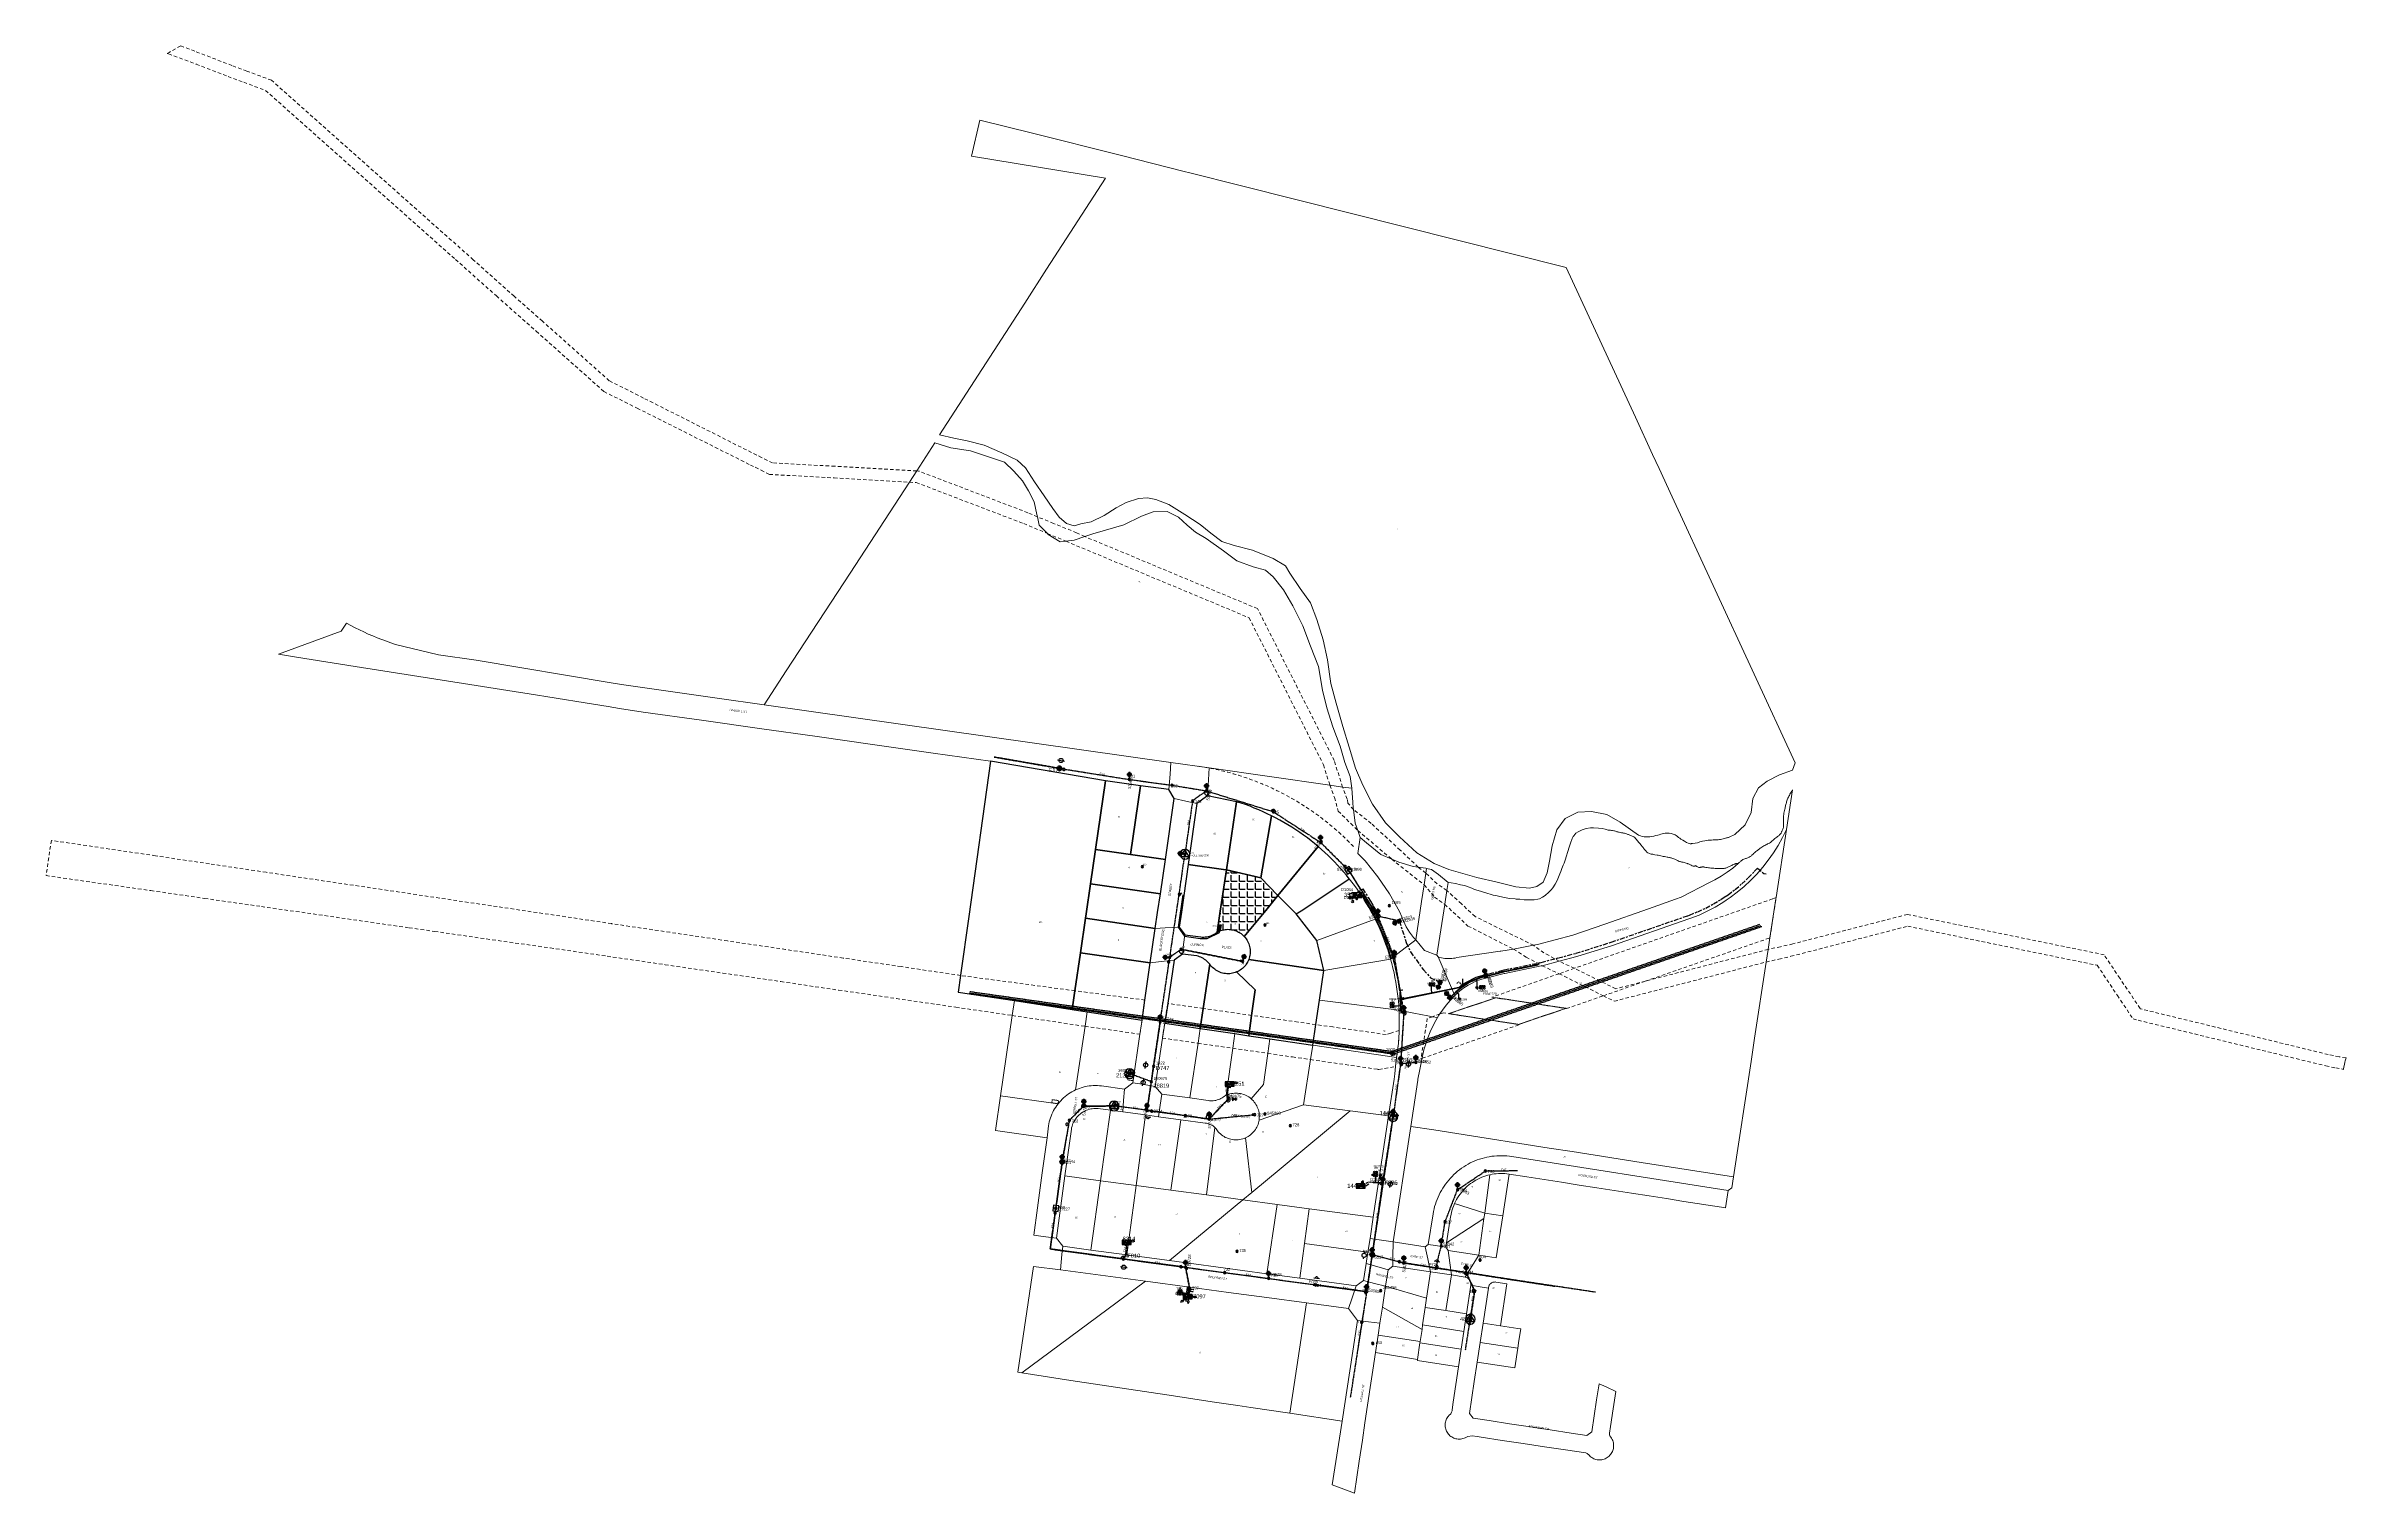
# Model space of a CAD drawing. Header units: metres. Extents: x 306724 to 308705, y 6252900 to 6254147.
import ezdxf
from ezdxf.enums import TextEntityAlignment as Align

# ---------------------------------------------------------------- set-up
doc = ezdxf.new("R2010")
doc.units = ezdxf.units.M
for name, pattern in [('Cable Exist OH', [1, 1, 0]), ('Cable Exist UG', [8.2, 4, -1.2, 1.8, -1.2]), ('Dash', [5, 3, -2]), ('DASHED', [0.75, 0.5, -0.25]), ('HIDDEN', [0.375, 0.25, -0.125]), ('HIDDEN2', [0.1875, 0.125, -0.0625])]:
    doc.linetypes.add(name, pattern=pattern)
doc.layers.get('0').update_dxf_attribs({"color": 6})
for name, color, linetype in [('_User Miscellaneous1', 7, 'Continuous'), ('Duct_SP_EXT', 7, 'Continuous'), ('Equip_HV_EXT', 7, 'Continuous'), ('Equip_LV_EXT', 7, 'Continuous'), ('Equip_SP_HV_EXT', 7, 'Continuous'), ('Equip_SP_LV_EXT', 7, 'Continuous'), ('Equip_SP_SL_EXT', 7, 'Continuous'), ('Mains_HV_EXT', 7, 'Continuous'), ('Mains_LV_EXT', 7, 'Continuous'), ('Mains_SL_EXT', 7, 'Continuous'), ('Mains_TR_EXT', 7, 'Continuous'), ('Sub_SP_EXT', 7, 'Continuous'), ('Sub_SP_TR_HV_LV_EXT', 7, 'Continuous'), ('SupportsOH_SP_TR_HV_LV_SL_EXT', 7, 'Continuous'), ('SupportsUG_SP_LV_SL_EXT', 7, 'Continuous'), ('Trench_SP_EXT', 7, 'Continuous')]:
    doc.layers.add(name, color=color, linetype=linetype)
for name, color, linetype, lineweight in [('Cadastre Buildings_SP_EXT', 9, 'Continuous', 5), ('Cadastre Developer_SP_EXT', 9, 'Continuous', 5), ('Cadastre Easements_SP_EXT', 9, 'Continuous', 5), ('Cadastre Land Parcels_SP_EXT', 9, 'Continuous', 5), ('Cadastre Other Property_SP_EXT', 9, 'HIDDEN', 5), ('Cadastre Roads_SP_EXT', 9, 'Continuous', 5)]:
    doc.layers.add(name, color=color, linetype=linetype, lineweight=lineweight)
doc.layers.add('UNKNOWN_FEATURES', color=1, linetype='DASHED', plot=False)
doc.styles.add('COLUMN_LABEL', font='arial.ttf')
doc.styles.add('HVSW_LABEL', font='arial.ttf')
doc.styles.add('iecARIAL', font='arial.ttf', dxfattribs={"height": 2})
doc.styles.add('POLE_LABEL', font='arial.ttf')
doc.styles.get("Standard").update_dxf_attribs({"font": 'arial.ttf'})
doc.styles.add('SWITCH_LABEL', font='arial.ttf', dxfattribs={"height": 2.5})
doc.linetypes.add('Cable E OH', pattern='A,9.4,["E",Standard,S=1.7,R=0,X=0,Y=-1],0', length=9.4)
doc.linetypes.add('Cable E UG', pattern='A,6,-0.5,["E",Standard,S=1.7,R=0,X=0.5,Y=-1],-2.9', length=9.4)
doc.linetypes.add('Cable P UG', pattern='A,6,-0.5,["P",Standard,S=1.7,R=0,X=0.5,Y=-1],-2.9', length=9.4)
doc.linetypes.add('Trench-HV', pattern='A,7,-2,["/",Standard,S=1.5,R=0,X=-1.2,Y=-0.7],-0.001', length=9.001)

# ---------------------------------------------------------------- blocks, each defined once
blk = doc.blocks.new('SUB_PADMOUNT_EXT')
for points in [[(0, 0), (-3.84, 1.92), (-3.84, -1.92)], [(0, 0), (3.84, 1.92), (3.84, -1.92)]]:
    blk.add_hatch(color=256).paths.add_polyline_path(points)
for p, q in [((3.84, 1.92), (-3.84, -1.92)), ((-3.84, 1.92), (3.84, -1.92))]:
    blk.add_line(p, q)
blk.add_lwpolyline([(-3.84, -1.92), (3.84, -1.92), (3.84, 1.92), (-3.84, 1.92)], close=True)
for tag, height, flags, p in [('STREET_CODE', 0.2, 9, (1.5, 0)), ('ASSET_NUM', 3.5, 8, (2, 2)), ('CONSTRUCTED_VOLTAGE', 0.2, 9, (1.5, -0.2)), ('OPERATING_VOLTAGE', 0.2, 9, (1.5, -0.6)), ('ORIENTATION', 0.2, 9, (1.5, -0.8)), ('OWNED_BY', 0.2, 9, (1.5, -1)), ('OPERATED_BY', 0.2, 9, (1.5, -1.2)), ('SECONDARY_VOLTAGE', 0.2, 9, (1.5, -1.6)), ('STATE', 0.2, 9, (1.5, -1.8)), ('SUBSTATION_TYPE', 0.2, 9, (1.5, -2.2)), ('STREETNAME', 0.2, 9, (1.5, -3)), ('SUBURB', 0.2, 9, (1.5, -3.2)), ('Z', 0.2, 1, (1.5, -3.6)), ('NO_PHASES', 0.2, 9, (1.5, -0.4)), ('MAINTAINED_BY', 0.2, 9, (1.5, -1.4)), ('PARENT', 0.2, 9, (1.5, -2)), ('USAGE', 0.2, 9, (1.5, -2.4)), ('LEGEND', 0.2, 9, (1.5, -2.6)), ('LOCATION', 0.2, 9, (1.5, -2.8)), ('NOTES', 0.2, 9, (1.5, -3.4))]:
    blk.add_attdef(tag, text='', height=height, dxfattribs=dict(flags=flags)).set_placement(p, align=Align.MIDDLE_LEFT)
blk = doc.blocks.new('SUB_POLE_EXT')
blk.add_wipeout([(0, 4.2), (0.4, 4.2), (0.8, 4.1), (1.2, 4), (1.6, 3.9), (2, 3.7), (2.3, 3.5), (2.7, 3.3), (3, 3), (3.3, 2.7), (3.5, 2.3), (3.8, 1.9), (3.9, 1.6), (4, 1.2), (4.2, 0.6), (4.2, 0), (4.2, -0.6), (4.1, -1.1), (3.9, -1.6), (3.6, -2.2), (3.2, -2.7), (3, -3), (2.7, -3.3), (2.4, -3.5), (2, -3.7), (1.6, -3.9), (1.3, -4), (0.8, -4.1), (0.4, -4.2), (0, -4.2), (-0.4, -4.2), (-0.8, -4.1), (-1.2, -4), (-1.6, -3.9), (-2, -3.7), (-2.4, -3.5), (-2.7, -3.3), (-3, -3), (-3.2, -2.7), (-3.5, -2.3), (-3.7, -2), (-3.9, -1.6), (-4, -1.2), (-4.2, -0.8), (-4.2, -0.1), (-4.2, 0.4), (-4.1, 0.8), (-4, 1.3), (-3.9, 1.6), (-3.7, 2), (-3.5, 2.4), (-3.3, 2.7), (-3, 3), (-2.7, 3.3), (-2.3, 3.5), (-2, 3.7), (-1.6, 3.9), (-1.2, 4), (-0.8, 4.2), (-0.4, 4.2)])
blk.add_line((2.2, 0.5), (2.2, 0.5, 0))
blk.add_lwpolyline([(-4.2, 0, 1), (4.2, 0, 1)], format="xyb", close=True)
blk.add_lwpolyline([(2.1, 0.5), (0, 4.2), (-3.7, -2.1), (3.7, -2.1)], close=True)
for tag, height, flags, p in [('STREET_CODE', 0.2, 9, (1.5, 0)), ('ASSET_NUM', 3.5, 8, (2, 2)), ('CONSTRUCTED_VOLTAGE', 0.2, 9, (1.5, -0.2)), ('NO_PHASES', 0.2, 9, (1.5, -0.4)), ('OPERATING_VOLTAGE', 0.2, 9, (1.5, -0.6)), ('OPERATED_BY', 0.2, 9, (1.5, -0.8)), ('MAINTAINED_BY', 0.2, 9, (1.5, -1)), ('ORIENTATION', 0.2, 9, (1.5, -1.2)), ('OWNED_BY', 0.2, 9, (1.5, -1.4)), ('SECONDARY_VOLTAGE', 0.2, 9, (1.5, -1.6)), ('STATE', 0.2, 9, (1.5, -1.8)), ('SUBSTATION_TYPE', 0.2, 9, (1.5, -2)), ('USAGE', 0.2, 9, (1.5, -2.2)), ('LEGEND', 0.2, 9, (1.5, -2.4)), ('LOCATION', 0.2, 9, (1.5, -2.6)), ('STREETNAME', 0.2, 9, (1.5, -2.8)), ('SUBURB', 0.2, 9, (1.5, -3)), ('NOTES', 0.2, 9, (1.5, -3.2)), ('Z', 0.2, 1, (1.5, -3.4))]:
    blk.add_attdef(tag, text='', height=height, dxfattribs=dict(flags=flags)).set_placement(p, align=Align.MIDDLE_LEFT)
blk = doc.blocks.new('COLUMN_EXT')
blk.add_hatch(color=256).paths.add_polyline_path([(-1.5, 1.5), (-1.5, -1.5), (1.5, -1.5), (1.5, 1.5)])
blk.add_lwpolyline([(-1.5, -1.5), (1.5, -1.5), (1.5, 1.5), (-1.5, 1.5)], close=True)
for tag, height, style, flags, p in [('STRUCTURE_PLANT_NUMBER', 0.2, 'POLE_LABEL', 9, (1.8, 0)), ('ASSET_NUM', 2.5, 'COLUMN_LABEL', 8, (2, 2)), ('STREET_CODE', 0.2, 'COLUMN_LABEL', 9, (1.8, -0.2))]:
    blk.add_attdef(tag, text='', height=height, dxfattribs=dict(style=style, flags=flags)).set_placement(p, align=Align.MIDDLE_LEFT)
at = {"flags": 9}
for tag, p in [('COLUMN_TYPE', (1.8, -0.4)), ('OWNED_BY', (1.8, -0.6)), ('STATE', (1.8, -0.8)), ('USAGE', (1.8, -1)), ('LEGEND', (1.8, -1.2)), ('LOCATION', (1.8, -1.4)), ('STREETNAME', (1.8, -1.6)), ('SUBURB', (1.8, -1.8)), ('NOTES', (1.8, -2))]:
    blk.add_attdef(tag, text='', height=0.2, dxfattribs=at).set_placement(p, align=Align.MIDDLE_LEFT)
at = {"flags": 1}
blk.add_attdef('Z', (1.8, -2.4), '', height=0.2, dxfattribs=at)
blk = doc.blocks.new('DUCT_EXT')
blk.add_circle((0, 0.8), 0.8)
at = {"flags": 1}
blk.add_attdef('Z', (0, 0), '', height=0.2, dxfattribs=at)
at = {"flags": 9}
for tag, p in [('DUCT_CODE', (0, 0)), ('XSECT_TYPE', (0, -0.2)), ('FB_REFERENCE', (0, -0.4)), ('STATE', (0, -0.6)), ('NOTES', (0, -0.8))]:
    blk.add_attdef(tag, text='', height=0.2, dxfattribs=at).set_placement(p, align=Align.MIDDLE_LEFT)
blk = doc.blocks.new('LV_OH_LINKS_OPEN_EXT')
for p, q in [((-0.2, 5), (-0.2, 5.5)), ((-0.2, 3), (-0.2, 2.5)), ((0.2, 5), (0.2, 5.5)), ((0.2, 3), (0.2, 2.5))]:
    blk.add_line(p, q)
blk.add_lwpolyline([(0, 3, 1), (0, 5, 1)], format="xyb", close=True)
at = {"flags": 1}
blk.add_attdef('Z', (0, 0), '', height=0.2, dxfattribs=at)
at = {"flags": 9}
for tag, p in [('ACTUAL_STATUS', (0, 0)), ('CONSTRUCTED_VOLTAGE', (0, -0.2)), ('NO_PHASES', (0, -0.4)), ('OPERATING_VOLTAGE', (0, -0.6)), ('ORIENTATION', (0, -0.8)), ('OWNED_BY', (0, -1)), ('STATE', (0, -1.2)), ('SWITCH_TYPE', (0, -1.4)), ('USAGE', (0, -1.6)), ('LEGEND', (0, -1.8)), ('NOTES', (0, -2))]:
    blk.add_attdef(tag, text='', height=0.2, dxfattribs=at).set_placement(p, align=Align.MIDDLE_LEFT)
blk = doc.blocks.new('LV_OH_LINKS_CLOSED_EXT')
for p, q in [((-0.2, 5), (-0.2, 3)), ((0.2, 5), (0.2, 3))]:
    blk.add_line(p, q)
blk.add_lwpolyline([(0, 3, 1), (0, 5, 1)], format="xyb", close=True)
at = {"flags": 1}
blk.add_attdef('Z', (0, 0), '', height=0.2, dxfattribs=at)
at = {"flags": 9}
for tag, p in [('ACTUAL_STATUS', (0, 0)), ('CONSTRUCTED_VOLTAGE', (0, -0.2)), ('NO_PHASES', (0, -0.4)), ('OPERATING_VOLTAGE', (0, -0.6)), ('ORIENTATION', (0, -0.8)), ('OWNED_BY', (0, -1)), ('STATE', (0, -1.2)), ('SWITCH_TYPE', (0, -1.4)), ('USAGE', (0, -1.6)), ('NOTES', (0, -1.8))]:
    blk.add_attdef(tag, text='', height=0.2, dxfattribs=at).set_placement(p, align=Align.MIDDLE_LEFT)
blk = doc.blocks.new('LV_OH_LINKS_DISTFUSE_EXT')
for p, q in [((0, 0), (0.96, 0)), ((3.84, 0), (4.8, 0))]:
    blk.add_line(p, q)
blk.add_lwpolyline([(3.84, -1.2), (3.84, 1.2), (0.96, -1.2), (0.96, 1.2)], close=True)
at = {"flags": 9}
for tag, p in [('ACTUAL_STATUS', (0, 0)), ('CONSTRUCTED_VOLTAGE', (0, -0.2)), ('OPERATING_VOLTAGE', (0, -0.6)), ('ORIENTATION', (0, -0.8)), ('OWNED_BY', (0, -1)), ('STATE', (0, -1.2)), ('SWITCH_TYPE', (0, -1.4)), ('NO_PHASES', (0, -0.4)), ('USAGE', (0, -1.6)), ('NOTES', (0, -1.8))]:
    blk.add_attdef(tag, text='', height=0.2, dxfattribs=at).set_placement(p, align=Align.MIDDLE_LEFT)
at = {"flags": 1}
blk.add_attdef('Z', (0, 0), '', height=0.2, dxfattribs=at)
blk = doc.blocks.new('SL_LANTERN_EXT')
at = {"lineweight": 40}
for p, q in [((-2.3, 4.2), (2.2, 4.2)), ((-1.5, 5.7), (-1.1, 5.3)), ((-1.5, 2.8), (-1.1, 3.2)), ((0, 2), (0, 6.5)), ((0, 0), (0, 2.7)), ((1.5, 5.7), (1.1, 5.3)), ((1.5, 2.8), (1.1, 3.2))]:
    blk.add_line(p, q, dxfattribs=at)
blk.add_circle((0, 4.2), 1.5, dxfattribs=at)
at = {"style": 'iecARIAL', "flags": 8}
blk.add_attdef('ASSET_NUM', (1.5, 1.5), '', height=2.5, dxfattribs=at)
for tag, p, height, flags in [('CONSTRUCTED_VOLTAGE', (1, -0.7), 0.2, 9), ('CONTROL_TYPE', (1, -0.9), 0.2, 9), ('LANTERN_PURPOSE', (1, -1.1), 0.2, 9), ('LANTERN_TYPE', (1, -1.3), 0.2, 9), ('NO_PHASES', (1, -1.5), 0.2, 9), ('OPERATING_VOLTAGE', (1, -1.7), 0.2, 9), ('ORIENTATION', (1, -1.9), 0.2, 9), ('OWNED_BY', (1, -2.1), 0.2, 9), ('STATE', (1, -2.3), 0.2, 9), ('USAGE', (1, -2.5), 0.2, 9), ('CEXIST', (1, -2.7), 0.2, 9), ('CNEW', (1, -2.9), 0.2, 9), ('CNUMBER', (1, -3.1), 0.2, 9), ('CREMOVE', (1, -3.3), 0.2, 9), ('CREPLACE', (1, -3.5), 0.2, 9), ('LKINGHEIGHT', (1, -3.7), 0.2, 9), ('LBRACKET', (1, -3.9), 0.2, 9), ('LBRACKETVOCAB', (1, -4.1), 0.2, 9), ('LCATEGORY', (1, -4.3), 0.2, 9), ('LCHARGE1', (1, -4.5), 0.2, 9), ('LCHARGE1PERCENT', (1, -4.7), 0.2, 9), ('LCHARGE2', (1, -4.9), 0.2, 9), ('LCHARGE2PERCENT', (1, -5.1), 0.2, 9), ('LCHARGE3', (1, -5.3), 0.2, 9), ('LCHARGE3PERCENT', (1, -5.5), 0.2, 9), ('LEXIST', (1, -5.7), 0.2, 9), ('LLAMP', (1, -5.9), 0.2, 9), ('LLAMPVOCAB', (1, -6.1), 0.2, 9), ('LMAST', (1, -6.3), 0.2, 9), ('LMASTVOCAB', (1, -6.5), 0.2, 9), ('LNEW', (1, -6.7), 0.2, 9), ('LANTNUMBER', (1, -6.9), 0.2, 9), ('LOUTREACH', (1, -7.3), 0.2, 9), ('LOUTREACHVOCAB', (1, -7.5), 0.2, 9), ('LRATECODE', (1, -7.7), 0.2, 9), ('LREMOVE', (1, -7.9), 0.2, 9), ('LREPLACE', (1, -8.1), 0.2, 9), ('LTYPE', (1, -8.3), 0.2, 9), ('LTYPEVOCAB', (1, -8.5), 0.2, 9), ('LEGEND', (1, -8.7), 0.2, 9), ('LOCATION', (1, -8.9), 0.2, 9), ('NOTES', (1, -9.1), 0.2, 9), ('STREETNAME', (1, -9.3), 0.2, 9), ('SUBURB', (1, -9.5), 0.2, 1), ('LNUMBER', (2.2, -3.3), 2.5, 8)]:
    blk.add_attdef(tag, p, '', height=height, dxfattribs=dict(flags=flags))
blk = doc.blocks.new('SL_NIGHTWATCH_EXT')
at = {"lineweight": 40}
h = blk.add_hatch(color=256, dxfattribs=at)
h.paths.add_polyline_path([(0.4, 2, 0.098491), (-0.4, 2), (-0.2, 1, -0.098491), (0.2, 1)])
h.paths.add_polyline_path([(0.6, 0.8, -0.098491), (0.8, 0.6), (1.7, 1.1, 0.098491), (1.1, 1.7)])
h.paths.add_polyline_path([(1, 0.2, -0.098491), (1, -0.2), (2, -0.4, 0.098491), (2, 0.4)])
h.paths.add_polyline_path([(0.8, -0.6, -0.098491), (0.6, -0.8), (1.1, -1.7, 0.098491), (1.7, -1.1)])
h.paths.add_polyline_path([(-0.2, -1), (-0.4, -2, 0.098491), (0.4, -2), (0.2, -1, -0.098491)])
h.paths.add_polyline_path([(-0.8, -0.6), (-1.7, -1.1, 0.098491), (-1.1, -1.7), (-0.6, -0.8, -0.098491)])
h.paths.add_polyline_path([(-1, 0.2), (-2, 0.4, 0.098491), (-2, -0.4), (-1, -0.2, -0.098491)])
h.paths.add_polyline_path([(-1.1, 1.7, 0.098491), (-1.7, 1.1), (-0.8, 0.6, -0.098491), (-0.6, 0.8)])
for p, q in [((-1.2, 1.6), (-1.2, 1.6, 0)), ((-1.1, 1.6), (-1.1, 1.6, 0)), ((1.1, 1.6), (1.1, 1.6, 0)), ((-0.9, -0.6), (-0.9, -0.6, 0)), ((0.8, -0.6), (0.8, -0.6, 0)), ((1.1, -1.6), (1.1, -1.6, 0)), ((2, -0.4), (2, -0.4, 0))]:
    blk.add_line(p, q, dxfattribs=at)
for points in [[(-1, 0.2, 0.098491), (-1, -0.2), (-2, -0.4, -0.098491), (-2, 0.4)], [(-0.6, 0.8, 0.098491), (-0.8, 0.6), (-1.7, 1.1, -0.098491), (-1.1, 1.7)], [(-0.2, 1, -0.098491), (0.2, 1), (0.4, 2, 0.098491), (-0.4, 2)], [(0.8, 0.6), (1.7, 1.1, 0.098491), (1.1, 1.7), (0.6, 0.8, -0.098491)], [(1, -0.2), (2, -0.4, 0.098491), (2, 0.4), (1, 0.2, -0.098491)], [(-0.8, -0.6, 0.098491), (-0.6, -0.8), (-1.1, -1.7, -0.098491), (-1.7, -1.1)], [(0.2, -1), (0.4, -2, -0.098491), (-0.4, -2), (-0.2, -1, 0.098491)], [(0.6, -0.8), (1.1, -1.7, 0.098491), (1.7, -1.1), (0.8, -0.6, -0.098491)]]:
    blk.add_lwpolyline(points, format="xyb", close=True, dxfattribs=at)
blk.add_circle((0, 0), 1, dxfattribs=at)
blk = doc.blocks.new('POLE_EXT')
blk.add_hatch(color=256).paths.add_polyline_path([(-1, 0, 1), (1, 0, 1)])
blk.add_lwpolyline([(-1, 0, 1), (1, 0, 1)], format="xyb", close=True)
for tag, height, flags, p in [('pNumber', 2.5, 8, (-17.8, 2.1)), ('OWNED_BY', 0.2, 9, (1.4, -0.4)), ('PARENT', 0.2, 9, (1.4, -0.6)), ('SPECIAL_USE', 0.2, 9, (1.4, -0.8)), ('STATE', 0.2, 9, (1.4, -1)), ('USAGE', 0.2, 9, (1.4, -1.2)), ('cLV', 0.2, 9, (1.4, -1.4)), ('hDepth', 0.2, 9, (1.4, -1.6)), ('hDia', 0.2, 9, (1.4, -1.8)), ('cHV', 0.2, 9, (1.4, -2)), ('LBRACKET', 0.2, 9, (1.4, -2.2)), ('LExisting', 0.2, 9, (1.4, -2.4)), ('LANTNUMBER', 0.2, 9, (1.4, -2.6)), ('LOther', 0.2, 9, (1.4, -2.8)), ('LRemove', 0.2, 9, (1.4, -3)), ('LEGEND', 0.2, 9, (1.4, -3.2)), ('cLinedev', 0.2, 9, (1.4, -3.4)), ('LOCATION', 0.2, 9, (1.4, -3.6)), ('pExisting', 0.2, 9, (1.4, -3.8)), ('PFNUMBER', 0.2, 9, (1.4, -4)), ('NEWPFNUMBER', 0.2, 9, (1.4, -4.2)), ('pFooting', 0.2, 9, (1.4, -4.4)), ('pNew', 0.2, 9, (1.4, -4.6)), ('pRelocate', 0.2, 9, (1.4, -5)), ('pRemove', 0.2, 9, (1.4, -5.2)), ('pReplace', 0.2, 9, (1.4, -5.4)), ('pStay', 0.2, 9, (1.4, -5.6)), ('pType', 0.2, 9, (1.4, -5.8)), ('cspan', 0.2, 9, (1.4, -6)), ('STREETNAME', 0.2, 9, (1.4, -6.2)), ('SUBURB', 0.2, 9, (1.4, -6.4)), ('NOTES', 0.2, 9, (1.4, -6.6)), ('MAINTAINED_BY', 0.2, 9, (1.4, -6.8)), ('OPERATED_BY', 0.2, 9, (1.4, -7))]:
    blk.add_attdef(tag, text='', height=height, dxfattribs=dict(flags=flags)).set_placement(p, align=Align.MIDDLE_LEFT)
at = {"style": 'POLE_LABEL'}
for tag, height, flags, p in [('STRUCTURE_PLANT_NUMBER', 0.2, 9, (1.4, 0)), ('ASSET_NUM', 2.5, 8, (2, 2)), ('STREET_CODE', 0.2, 9, (1.4, -0.2))]:
    blk.add_attdef(tag, text='', height=height, dxfattribs=dict(at, flags=flags)).set_placement(p, align=Align.MIDDLE_LEFT)
at = {"flags": 1}
blk.add_attdef('Z', (1.4, -7.3), '', height=0.2, dxfattribs=at)
blk = doc.blocks.new('HV_STJ_EXT')
h = blk.add_hatch(color=256)
edge = h.paths.add_edge_path()
edge.add_ellipse((-0.6, 0.1), major_axis=(0.226, 0.226), ratio=1, start_angle=45, end_angle=135)
edge.add_line((-0.9, 0.1), (-0.9, -0.1))
edge.add_ellipse((-0.6, -0.1), major_axis=(0.226, 0.226), ratio=1, start_angle=135, end_angle=225)
edge.add_line((-0.6, -0.5), (0.6, -0.5))
edge.add_ellipse((0.6, -0.1), major_axis=(-0.226, 0.226), ratio=1, start_angle=135, end_angle=225)
edge.add_line((0.9, -0.1), (0.9, 0.1))
edge.add_ellipse((0.6, 0.1), major_axis=(-0.226, 0.226), ratio=1, start_angle=225, end_angle=315)
edge.add_line((0.6, 0.5), (-0.6, 0.5))
blk.add_lwpolyline([(-0.9, 0.1), (-0.9, -0.1, 0.414214), (-0.6, -0.5), (0.6, -0.5, 0.414214), (0.9, -0.1), (0.9, 0.1, 0.414214), (0.6, 0.5), (-0.6, 0.5, 0.414214)], format="xyb", close=True)
for tag, flags, p in [('ORIENTATION', 9, (1.5, 0)), ('USAGE', 9, (1.5, -0.2)), ('LEGEND', 9, (1.5, -0.4)), ('NOTES', 9, (1.5, -0.6)), ('Z', 1, (1.5, -0.8))]:
    blk.add_attdef(tag, text='', height=0.2, dxfattribs=dict(flags=flags)).set_placement(p, align=Align.MIDDLE_LEFT)
blk = doc.blocks.new('LV_UG_DFUSE_CLOSED_EXT')
for points in [[(1, 0), (0, 0)], [(5, -0.7), (2.2, 0.7)], [(5, 0.7), (2.2, -0.7)], [(6.2, 0), (7.2, 0)]]:
    blk.add_lwpolyline(points)
for centre in [(1.8, 0), (5.4, 0)]:
    blk.add_circle(centre, 0.8)
at = {"flags": 1}
blk.add_attdef('Z', (0, 0), '', height=0.2, dxfattribs=at)
at = {"flags": 9}
for tag, p in [('ACTUAL_STATUS', (0, 0)), ('CONSTRUCTED_VOLTAGE', (0, -0.2)), ('NO_PHASES', (0, -0.4)), ('OPERATING_VOLTAGE', (0, -0.6)), ('ORIENTATION', (0, -0.8)), ('STATE', (0, -1)), ('SWITCH_TYPE', (0, -1.2)), ('USAGE', (0, -1.4)), ('NOTES', (0, -1.6))]:
    blk.add_attdef(tag, text='', height=0.2, dxfattribs=at).set_placement(p, align=Align.MIDDLE_LEFT)
blk = doc.blocks.new('LV_UG_DFUSE_OPEN_EXT')
for points in [[(1, 0), (0, 0)], [(6.2, 0), (7.2, 0)]]:
    blk.add_lwpolyline(points)
for centre in [(1.8, 0), (5.4, 0)]:
    blk.add_circle(centre, 0.8)
at = {"flags": 1}
blk.add_attdef('Z', (0, 0), '', height=0.2, dxfattribs=at)
at = {"flags": 9}
for tag, p in [('ACTUAL_STATUS', (0, 0)), ('CONSTRUCTED_VOLTAGE', (0, -0.2)), ('NO_PHASES', (0, -0.4)), ('OPERATING_VOLTAGE', (0, -0.6)), ('ORIENTATION', (0, -0.8)), ('STATE', (0, -1)), ('SWITCH_TYPE', (0, -1.2)), ('USAGE', (0, -1.4)), ('NOTES', (0, -1.6))]:
    blk.add_attdef(tag, text='', height=0.2, dxfattribs=at).set_placement(p, align=Align.MIDDLE_LEFT)
blk = doc.blocks.new('HV_DOF_CLOSED_EXT')
for p, q in [((0, 7.9), (0, 6.94)), ((0, 4.06), (0, 3.1))]:
    blk.add_line(p, q)
blk.add_lwpolyline([(-1.2, 4.06), (1.2, 4.06), (-1.2, 6.94), (1.2, 6.94)], close=True)
for tag, height, flags, p in [('STREET_CODE', 0.2, 9, (1.5, 0)), ('ASSET_NUM', 2.5, 8, (2, 2)), ('ACTUAL_STATUS', 0.2, 9, (1.5, -0.2)), ('CONSTRUCTED_VOLTAGE', 0.2, 9, (1.5, -0.4)), ('OPERATING_VOLTAGE', 0.2, 9, (1.5, -0.8)), ('ORIENTATION', 0.2, 9, (1.5, -1)), ('OWNED_BY', 0.2, 9, (1.5, -1.2)), ('OPERATED_BY', 0.2, 9, (1.5, -1.4)), ('STATE', 0.2, 9, (1.5, -1.8)), ('SWITCH_TYPE', 0.2, 9, (1.5, -2)), ('STREETNAME', 0.2, 9, (1.5, -2.8)), ('SUBURB', 0.2, 9, (1.5, -3)), ('Z', 0.2, 1, (1.5, -3.6)), ('NO_PHASES', 0.2, 9, (1.5, -0.6)), ('MAINTAINED_BY', 0.2, 9, (1.5, -1.6)), ('USAGE', 0.2, 9, (1.5, -2.2)), ('LEGEND', 0.2, 9, (1.5, -2.4)), ('LOCATION', 0.2, 9, (1.5, -2.6)), ('NOTES', 0.2, 9, (1.5, -3.2)), ('LABEL_ALIGNMENT', 0.2, 9, (1.5, -3.4))]:
    blk.add_attdef(tag, text='', height=height, dxfattribs=dict(flags=flags)).set_placement(p, align=Align.MIDDLE_LEFT)
blk = doc.blocks.new('HV_ABS_CLOSED_EXT')
blk.add_line((-3, 6.9), (3, 6.9))
blk.add_circle((0, 6.9), 1.8)
at = {"flags": 1}
blk.add_attdef('Z', (0, 0), '', height=0.2, dxfattribs=at)
at = {"style": 'HVSW_LABEL'}
for tag, height, flags, p in [('ASSET_NUM', 3.5, 8, (2, 2)), ('STREET_CODE', 0.2, 9, (0, -0.2))]:
    blk.add_attdef(tag, text='', height=height, dxfattribs=dict(at, flags=flags)).set_placement(p, align=Align.MIDDLE_LEFT)
at = {"flags": 9}
for tag, p in [('ACTUAL_STATUS', (0, -0.4)), ('CONSTRUCTED_VOLTAGE', (0, -0.6)), ('NO_PHASES', (0, -0.8)), ('OPERATING_VOLTAGE', (0, -1)), ('ORIENTATION', (0, -1.2)), ('OWNED_BY', (0, -1.4)), ('STATE', (0, -1.6)), ('SWITCH_TYPE', (0, -1.8)), ('USAGE', (0, -2)), ('LEGEND', (0, -2.2)), ('LOCATION', (0, -2.4)), ('STREETNAME', (0, -2.6)), ('SUBURB', (0, -2.8)), ('NOTES', (0, -3))]:
    blk.add_attdef(tag, text='', height=0.2, dxfattribs=at).set_placement(p, align=Align.MIDDLE_LEFT)
blk = doc.blocks.new('HV_USL_CLOSED_EXT')
blk.add_line((2.4, 5.5), (-2.4, 5.5))
blk.add_lwpolyline([(1.4, 5.5, 0.414214), (0, 6.9, 0.414214), (-1.4, 5.5)], format="xyb")
for tag, height, flags, p in [('STREET_CODE', 0.2, 9, (1.5, 0)), ('ASSET_NUM', 2.5, 8, (2, 2)), ('ACTUAL_STATUS', 0.2, 9, (1.5, -0.2)), ('CONSTRUCTED_VOLTAGE', 0.2, 9, (1.5, -0.4)), ('NO_PHASES', 0.2, 9, (1.5, -0.6)), ('OPERATING_VOLTAGE', 0.2, 9, (1.5, -0.8)), ('ORIENTATION', 0.2, 9, (1.5, -1)), ('OWNED_BY', 0.2, 9, (1.5, -1.2)), ('OPERATED_BY', 0.2, 9, (1.5, -1.4)), ('MAINTAINED_BY', 0.2, 9, (1.5, -1.6)), ('STATE', 0.2, 9, (1.5, -1.8)), ('SWITCH_TYPE', 0.2, 9, (1.5, -2)), ('USAGE', 0.2, 9, (1.5, -2.2)), ('LEGEND', 0.2, 9, (1.5, -2.4)), ('LOCATION', 0.2, 9, (1.5, -2.6)), ('STREETNAME', 0.2, 9, (1.5, -2.8)), ('SUBURB', 0.2, 9, (1.5, -3)), ('NOTES', 0.2, 9, (1.5, -3.2)), ('LABEL_ALIGNMENT', 0.2, 9, (1.5, -3.4)), ('Z', 0.2, 1, (1.5, -3.6))]:
    blk.add_attdef(tag, text='', height=height, dxfattribs=dict(flags=flags)).set_placement(p, align=Align.MIDDLE_LEFT)
blk = doc.blocks.new('HV_ABS_OPEN_EXT')
for p, q in [((-3, 6.9), (-1.8, 6.9)), ((1.8, 6.9), (3, 6.9))]:
    blk.add_line(p, q)
blk.add_circle((0, 6.9), 1.8)
for tag, height, flags, p in [('STREET_CODE', 0.2, 9, (1.5, 0)), ('ASSET_NUM', 2.5, 8, (2, 2)), ('ACTUAL_STATUS', 0.2, 9, (1.5, -0.2)), ('CONSTRUCTED_VOLTAGE', 0.2, 9, (1.5, -0.4)), ('NO_PHASES', 0.2, 9, (1.5, -0.6)), ('OPERATING_VOLTAGE', 0.2, 9, (1.5, -0.8)), ('ORIENTATION', 0.2, 9, (1.5, -1)), ('OWNED_BY', 0.2, 9, (1.5, -1.2)), ('STATE', 0.2, 9, (1.5, -1.4)), ('SWITCH_TYPE', 0.2, 9, (1.5, -1.6)), ('USAGE', 0.2, 9, (1.5, -1.8)), ('LEGEND', 0.2, 9, (1.5, -2)), ('LOCATION', 0.2, 9, (1.5, -2.2)), ('STREETNAME', 0.2, 9, (1.5, -2.4)), ('SUBURB', 0.2, 9, (1.5, -2.6)), ('NOTES', 0.2, 9, (1.5, -2.8)), ('MAINTAINED_BY', 0.2, 9, (1.5, -3)), ('OPERATED_BY', 0.2, 9, (1.5, -3.2)), ('LABEL_ALIGNMENT', 0.2, 9, (1.5, -3.4)), ('Z', 0.2, 1, (1.5, -3.6))]:
    blk.add_attdef(tag, text='', height=height, dxfattribs=dict(flags=flags)).set_placement(p, align=Align.MIDDLE_LEFT)
blk = doc.blocks.new('SWG_HOLEC_SU_EXT')
blk.add_line((1.8, -2), (5.8, -2))
for points in [[(1, 0), (0, 0)], [(6.6, 0), (7.6, 0)]]:
    blk.add_lwpolyline(points)
for points in [[(1.8, -0.8, 1), (1.8, 0.8, 1)], [(5.8, -0.8, 1), (5.8, 0.8, 1)]]:
    blk.add_lwpolyline(points, format="xyb", close=True)
at = {"style": 'SWITCH_LABEL', "flags": 8}
blk.add_attdef('ASSET_NUM', text='', height=2.5, rotation=179.9544, dxfattribs=at).set_placement((-2.4, 0), align=Align.MIDDLE_LEFT)
at = {"flags": 1}
blk.add_attdef('Z', (0, 0), '', height=0.2, dxfattribs=at)
at = {"style": 'SWITCH_LABEL', "flags": 9}
blk.add_attdef('STREET_CODE', text='', height=0.2, dxfattribs=at).set_placement((0, -0.2), align=Align.MIDDLE_LEFT)
at = {"flags": 9}
for tag, p in [('ACTUAL_STATUS', (0, -0.4)), ('CONSTRUCTED_VOLTAGE', (0, -0.6)), ('NO_PHASES', (0, -0.8)), ('OPERATING_VOLTAGE', (0, -1)), ('ORIENTATION', (0, -1.2)), ('OWNED_BY', (0, -1.4)), ('PARENT', (0, -1.6)), ('STATE', (0, -1.8)), ('SWITCH_TYPE', (0, -2)), ('USAGE', (0, -2.2)), ('LOCATION', (0, -2.4)), ('STREETNAME', (0, -2.6)), ('SUBURB', (0, -2.8)), ('NOTES', (0, -3))]:
    blk.add_attdef(tag, text='', height=0.2, dxfattribs=at).set_placement(p, align=Align.MIDDLE_LEFT)
blk = doc.blocks.new('HV_LOAD_BREAK_EXT')
blk.add_lwpolyline([(-2.4, -2.4), (2.4, -2.4), (2.4, 2.4), (-2.4, 2.4)], close=True)
at = {"insert": (-1.1, 1), "char_height": 2, "width": 2.963, "attachment_point": 1}
blk.add_mtext('{\\Fisocp|c0;LB}', dxfattribs=at)
for tag, height, flags, p in [('STREET_CODE', 0.2, 9, (1.5, 0)), ('ASSET_NUM', 2.5, 8, (2, 2)), ('ACTUAL_STATUS', 0.2, 9, (1.5, -0.2)), ('CONSTRUCTED_VOLTAGE', 0.2, 9, (1.5, -0.4)), ('NO_PHASES', 0.2, 9, (1.5, -0.6)), ('OPERATING_VOLTAGE', 0.2, 9, (1.5, -0.8)), ('ORIENTATION', 0.2, 9, (1.5, -1)), ('OWNED_BY', 0.2, 9, (1.5, -1.2)), ('OPERATED_BY', 0.2, 9, (1.5, -1.4)), ('MAINTAINED_BY', 0.2, 9, (1.5, -1.6)), ('STATE', 0.2, 9, (1.5, -1.8)), ('SWITCH_TYPE', 0.2, 9, (1.5, -2)), ('USAGE', 0.2, 9, (1.5, -2.2)), ('LEGEND', 0.2, 9, (1.5, -2.4)), ('LOCATION', 0.2, 9, (1.5, -2.6)), ('STREETNAME', 0.2, 9, (1.5, -2.8)), ('SUBURB', 0.2, 9, (1.5, -3)), ('NOTES', 0.2, 9, (1.5, -3.2)), ('LABEL_ALIGNMENT', 0.2, 9, (1.5, -3.4)), ('Z', 0.2, 1, (1.5, -3.6))]:
    blk.add_attdef(tag, text='', height=height, dxfattribs=dict(flags=flags)).set_placement(p, align=Align.MIDDLE_LEFT)
blk = doc.blocks.new('End Shackle_EXT')
blk.add_wipeout([(0, 0.3), (1.8, 0.3), (1.8, -0.3), (0, -0.3)])
blk.add_line((1.8, -1), (1.8, 1))
at = {"flags": 1}
blk.add_attdef('Z', (0, 0), '', height=0.2, dxfattribs=at)
at = {"flags": 9}
for tag, p in [('CONNECTOR_TYPE', (0, 0)), ('CONSTRUCTED_VOLTAGE', (0, -0.2)), ('NO_PHASES', (0, -0.4)), ('OPERATING_VOLTAGE', (0, -0.6)), ('ORIENTATION', (0, -0.8)), ('OWNED_BY', (0, -1)), ('STATE', (0, -1.2)), ('USAGE', (0, -1.4)), ('NOTES', (0, -1.6))]:
    blk.add_attdef(tag, text='', height=0.2, dxfattribs=at).set_placement(p, align=Align.MIDDLE_LEFT)
blk = doc.blocks.new('CABLE_LARGE_EXT')
h = blk.add_hatch(color=256)
edge = h.paths.add_edge_path()
edge.add_arc((0, 0.5), 0.55, 0, 360)
blk.add_circle((0, 0.5), 0.55)
at = {"flags": 1}
blk.add_attdef('Z', (0, 0), '', height=0.2, dxfattribs=at)
at = {"flags": 9}
for tag, p in [('COND_CODE', (0, 0)), ('FB_REFERENCE', (0, -0.2)), ('STATE', (0, -0.4)), ('XSECT_SIZE', (0, -0.6)), ('NOTES', (0, -0.8))]:
    blk.add_attdef(tag, text='', height=0.2, dxfattribs=at).set_placement(p, align=Align.MIDDLE_LEFT)
blk = doc.blocks.new('CONNECTOR_NODE_EXT')
h = blk.add_hatch(color=256)
edge = h.paths.add_edge_path()
edge.add_arc((0, 0), 0.5, 0, 360)
blk.add_circle((0, 0), 0.5)
at = {"flags": 1}
blk.add_attdef('Z', (0, 0), '', height=0.2, dxfattribs=at)
at = {"flags": 9}
for tag, p in [('CONNECTOR_TYPE', (0, 0)), ('CONSTRUCTED_VOLTAGE', (0, -0.2)), ('NO_PHASES', (0, -0.4)), ('OPERATING_VOLTAGE', (0, -0.6)), ('ORIENTATION', (0, -0.8)), ('SUBTYPE', (0, -1)), ('USAGE', (0, -1.2)), ('NOTES', (0, -1.4))]:
    blk.add_attdef(tag, text='', height=0.2, dxfattribs=at).set_placement(p, align=Align.MIDDLE_LEFT)
blk = doc.blocks.new('TOWER_EXT')
for points in [[(1, -1), (-1, -1), (-1, 1), (1, 1), (1, -1), (-1, 1)], [(1, 1), (-1, -1)]]:
    blk.add_lwpolyline(points)
for tag, height, flags, p in [('STREET_CODE', 0.2, 9, (1.5, 0)), ('ASSET_NUM', 2.5, 8, (2, 2)), ('OWNED_BY', 0.2, 9, (1.5, -0.2)), ('SPECIAL_USE', 0.2, 9, (1.5, -0.4)), ('STATE', 0.2, 9, (1.5, -0.6)), ('USAGE', 0.2, 9, (1.5, -0.8)), ('LEGEND', 0.2, 9, (1.5, -1)), ('LOCATION', 0.2, 9, (1.5, -1.2)), ('STREETNAME', 0.2, 9, (1.5, -1.4)), ('SUBURB', 0.2, 9, (1.5, -1.6)), ('NOTES', 0.2, 9, (1.5, -1.8)), ('Z', 0.2, 1, (1.5, -2))]:
    blk.add_attdef(tag, text='', height=height, dxfattribs=dict(flags=flags)).set_placement(p, align=Align.MIDDLE_LEFT)

msp = doc.modelspace()

# ---------------------------------------------------------------- hatches: boundary and pattern name
at = {"layer": '_User Miscellaneous1'}
h = msp.add_hatch(dxfattribs=at)
h.set_pattern_fill('ANGLE', color=256, scale=0.75, angle=40.648)
h.set_pattern_definition([(40.64802739, (3187750.248, 2544611.5634), (-3.4125764276, 3.9747734134), [3.81, -1.42875]), (130.64802739, (3187750.248, 2544611.5634), (-3.9747734134, -3.4125764276), [3.81, -1.42875])])
h.paths.add_polyline_path([(307701.5, 6253413.5), (307701.1, 6253415.2), (307699.8, 6253414)])
h.paths.add_polyline_path([(307701.7, 6253413.3, 1), (307701.4, 6253413.3, 1)])
h = msp.add_hatch(dxfattribs=at)
h.set_pattern_fill('ANGLE', color=256, scale=0.75, angle=49.8851)
h.set_pattern_definition([(49.88514769, (3745743.809, 3055014.679), (-4.006357136, 3.375441314), [3.81, -1.42875]), (139.88514769, (3745743.809, 3055014.679), (-3.375441314, -4.006357136), [3.81, -1.42875])])
h.paths.add_polyline_path([(307702.7, 6253415.2), (307702.1, 6253416.8), (307701, 6253415.5)])
h.paths.add_polyline_path([(307703, 6253415.1, 1), (307702.6, 6253415, 1)])

# ---------------------------------------------------------------- linework, layer by layer
at = {"layer": '_User Miscellaneous1', "linetype": 'Trench-HV'}
for p, q in [((307703, 6253415.3), (307699, 6253387.2)), ((307699, 6253387.2), (307704.5, 6253379.7)), ((307723.9, 6253377.7), (307734.5, 6253382.7)), ((307734.5, 6253382.7), (307734.5, 6253383.9)), ((307704.5, 6253379.7), (307718, 6253377.7)), ((307718, 6253377.7), (307723.9, 6253377.7))]:
    msp.add_line(p, q, dxfattribs=at)
at = {"layer": '_User Miscellaneous1', "color": 7}
for p, q in [((307733.3, 6253384.5), (307736, 6253389.4)), ((307734.1, 6253389.7), (307735.3, 6253384.3))]:
    msp.add_line(p, q, dxfattribs=at)
at = {"layer": '_User Miscellaneous1', "linetype": 'Continuous'}
for points in [[(307610.1, 6253332.5), (307614.8, 6253365.2), (307619.1, 6253395), (307619.7, 6253398.7), (307623.4, 6253424.7), (307627.8, 6253454.3), (307636.3, 6253513.3), (307537.3, 6253530.3), (307518.6, 6253396.6), (307511.5, 6253346.1), (307511.5, 6253345.7), (307509.5, 6253331.3), (307558, 6253324), (307607.8, 6253316.5), (307610.1, 6253332.5)], [(307666.5, 6253509.2), (307636.3, 6253513.3), (307627.8, 6253454.3), (307657.9, 6253450), (307666.5, 6253509.2)], [(307779.4, 6253483.3), (307775.8, 6253485.1), (307772.1, 6253486.8), (307768.4, 6253488.5), (307764.6, 6253490), (307760.9, 6253491.5), (307757.1, 6253492.9), (307753.2, 6253494.2), (307749.4, 6253495.4), (307740.6, 6253436.6), (307770.1, 6253429.8), (307779.4, 6253483.3)], [(307785, 6253414.7), (307819.7, 6253456.7), (307816.6, 6253459.3), (307813.5, 6253461.8), (307810.3, 6253464.2), (307807, 6253466.6), (307803.7, 6253469), (307800.4, 6253471.2), (307797, 6253473.4), (307793.5, 6253475.5), (307790.1, 6253477.6), (307786.5, 6253479.6), (307783, 6253481.5), (307779.4, 6253483.3), (307770.1, 6253429.8), (307785, 6253414.7)], [(307657.9, 6253450), (307627.8, 6253454.3), (307623.4, 6253424.7), (307683.7, 6253416), (307688, 6253445.5), (307657.9, 6253450)], [(307846.4, 6253429.1), (307844, 6253432.1), (307841.5, 6253435), (307838.9, 6253437.9), (307836.4, 6253440.8), (307833.7, 6253443.5), (307831, 6253446.3), (307828.3, 6253449), (307825.5, 6253451.6), (307822.6, 6253454.2), (307819.7, 6253456.7), (307785, 6253414.7), (307797.3, 6253402.2), (307800.7, 6253398.8), (307806.3, 6253402.4), (307846.4, 6253429.1)], [(307683.7, 6253416), (307623.4, 6253424.7), (307619.7, 6253398.7), (307619.1, 6253395), (307679.3, 6253386.2), (307681.3, 6253399.9), (307683.7, 6253416)], [(307797.3, 6253402.2), (307785, 6253414.7), (307774.4, 6253401.8), (307755.9, 6253379.3), (307756.7, 6253378.4), (307757.5, 6253377.4), (307758.2, 6253376.3), (307758.8, 6253375.3), (307759.4, 6253374.1), (307759.8, 6253373), (307760.2, 6253371.8), (307760.6, 6253370.6), (307760.8, 6253369.4), (307761, 6253368.1), (307761, 6253366.9), (307761, 6253365.6), (307760.9, 6253364.4), (307760.8, 6253363.1), (307760.5, 6253361.9), (307760.2, 6253360.7), (307759.8, 6253359.5), (307824.5, 6253350), (307818.5, 6253375.7), (307800.7, 6253398.8), (307797.3, 6253402.2)], [(307679.3, 6253386.2), (307619.1, 6253395), (307614.8, 6253365.2), (307675, 6253356.5), (307679.3, 6253386.2)], [(307670.4, 6253324.4), (307670.4, 6253324.5), (307675, 6253356.5), (307614.8, 6253365.2), (307610.1, 6253332.5), (307607.8, 6253316.5), (307620.7, 6253314.5), (307667.9, 6253307.3), (307670.4, 6253324.4)], [(307720.6, 6253317.3), (307726.3, 6253355.4), (307725.5, 6253356.4), (307724.6, 6253357.3), (307723.7, 6253358.1), (307722.8, 6253358.9), (307721.8, 6253359.6), (307720.8, 6253360.3), (307719.7, 6253360.9), (307718.6, 6253361.4), (307717.5, 6253361.8), (307716.3, 6253362.2), (307715.1, 6253362.5), (307702.6, 6253364.1), (307695.5, 6253358.9), (307690, 6253321.7), (307690, 6253321.6), (307687.4, 6253304.6), (307718, 6253300), (307720.6, 6253317.3)], [(307740.9, 6253347.2), (307739.7, 6253347.3), (307738.4, 6253347.5), (307737.2, 6253347.8), (307736, 6253348.1), (307734.9, 6253348.6), (307733.7, 6253349.1), (307732.6, 6253349.6), (307731.6, 6253350.3), (307730.6, 6253351), (307729.6, 6253351.8), (307728.7, 6253352.6), (307727.8, 6253353.5), (307727, 6253354.4), (307726.3, 6253355.4), (307720.6, 6253317.3), (307718, 6253300), (307747.9, 6253295.6), (307759.9, 6253293.8), (307762.3, 6253311.3), (307765.3, 6253333.2), (307749.4, 6253348.7), (307748.2, 6253348.2), (307747.1, 6253347.9), (307745.9, 6253347.6), (307744.6, 6253347.4), (307743.4, 6253347.2), (307742.2, 6253347.2), (307740.9, 6253347.2)], [(307817.5, 6253303.4), (307820.7, 6253324.3), (307824.5, 6253350), (307759.8, 6253359.5), (307759.3, 6253358.4), (307758.8, 6253357.3), (307758.3, 6253356.3), (307757.6, 6253355.3), (307756.9, 6253354.4), (307756.1, 6253353.5), (307755.3, 6253352.6), (307754.4, 6253351.8), (307753.5, 6253351.1), (307752.5, 6253350.4), (307751.5, 6253349.7), (307750.5, 6253349.2), (307749.4, 6253348.7), (307765.3, 6253333.2), (307762.3, 6253311.3), (307759.9, 6253293.8), (307778.1, 6253291.1), (307814.9, 6253285.6), (307817.5, 6253303.4)]]:
    msp.add_lwpolyline(points, close=True, dxfattribs=at)
at = {"layer": '_User Miscellaneous1'}
for points in [[(307699.8, 6253414), (307701.1, 6253415.2)], [(307701, 6253415.5), (307702.1, 6253416.8)]]:
    msp.add_lwpolyline(points, dxfattribs=at)
at = {"layer": '_User Miscellaneous1', "color": 7}
msp.add_lwpolyline([(307734.1, 6253389.7), (307736, 6253389.4), (307735.3, 6253384.3), (307733.3, 6253384.5)], close=True, dxfattribs=at)
at = {"layer": 'Cadastre Buildings_SP_EXT', "linetype": 'Continuous'}
for points in [[(307882, 6253359.8), (307824.5, 6253350), (307820.7, 6253324.3), (307889.3, 6253315.8), (307889, 6253319.9), (307888.7, 6253323.9), (307888.3, 6253327.9), (307887.8, 6253332), (307887.2, 6253336), (307886.5, 6253340), (307885.8, 6253344), (307885, 6253348), (307884.1, 6253351.9), (307883.1, 6253355.9), (307882, 6253359.8)], [(307595.5, 6253235.1), (307546, 6253241.9), (307541.7, 6253212.1), (307586, 6253205.9), (307587.4, 6253216.2), (307587.7, 6253217.9), (307588, 6253219.6), (307588.5, 6253221.3), (307589, 6253222.9), (307589.6, 6253224.6), (307590.2, 6253226.2), (307590.9, 6253227.8), (307591.7, 6253229.3), (307592.6, 6253230.8), (307593.5, 6253232.3), (307594.5, 6253233.7), (307595.5, 6253235.1)], [(307862.5, 6253107.2), (307807.9, 6253114.8), (307803.9, 6253084.9), (307852.4, 6253078.3), (307858.8, 6253082.7), (307861, 6253097.4), (307862.5, 6253107.2)], [(307564.3, 6253003.2), (307671, 6253082.2), (307597.6, 6253091.9), (307574.3, 6253095), (307560.9, 6253003.8), (307564.3, 6253003.2)], [(307845.7, 6253058.8), (307809.7, 6253063.6), (307795.1, 6252968.4), (307840.2, 6252961.6), (307853.5, 6253048.3), (307845.7, 6253058.8)]]:
    msp.add_lwpolyline(points, close=True, dxfattribs=at)
at = {"layer": 'Cadastre Easements_SP_EXT', "linetype": 'Dash'}
for points in [[(307667.9, 6253307.3), (307670.4, 6253324.4), (307670.4, 6253324.5), (307610.1, 6253332.5), (307511.5, 6253345.7), (307460.3, 6253353.3), (307410.5, 6253360.7), (307360.8, 6253368.1), (307310.7, 6253375.5), (307261.1, 6253382.9), (307211.2, 6253390.3), (307210.9, 6253390.4), (307112.2, 6253405), (307013.1, 6253419.8), (306963.5, 6253427.1), (306913.3, 6253434.6), (306864.3, 6253441.9), (306818, 6253448.8), (306728.2, 6253462.1), (306723.6, 6253431.8), (306813.9, 6253418.8), (306860.3, 6253412.1), (306909.2, 6253405.1), (307036.4, 6253386.8), (307058.4, 6253383.7), (307108.1, 6253376.5), (307158, 6253369.4), (307207.1, 6253362.3), (307257, 6253355), (307306.6, 6253347.8), (307356.7, 6253340.4), (307406.5, 6253333.1), (307456.3, 6253325.8), (307507.5, 6253318.3), (307556.1, 6253311.2), (307618.8, 6253301.9), (307666.1, 6253295), (307667.9, 6253307.3)], [(308065.4, 6253328.2), (308101.5, 6253340.8), (308208.9, 6253378.1), (308208.9, 6253378.2), (308214, 6253411.8), (308214.1, 6253412.8), (308211.1, 6253411.7), (308040.4, 6253351.9), (308027.2, 6253347.2), (307969.2, 6253326.9), (307977.7, 6253325.6), (307997.4, 6253322.7), (308017.2, 6253319.6), (308033.5, 6253317.1), (308065.4, 6253328.2)], [(307832.3, 6253301.3), (307817.5, 6253303.4), (307802.3, 6253305.6), (307762.3, 6253311.3), (307720.6, 6253317.3), (307690, 6253321.6), (307687.4, 6253304.6), (307685.5, 6253291.8), (307716.1, 6253287.3), (307746.1, 6253283), (307776.3, 6253278.6), (307797.5, 6253275.5), (307813, 6253273.2), (307828.1, 6253271.1), (307870.9, 6253264.8), (307872, 6253264.6), (307886.3, 6253267.4), (307887.2, 6253274.9), (307887.8, 6253278.9), (307888.3, 6253283), (307888.7, 6253287.1), (307889, 6253291.2), (307889.2, 6253293.5), (307889.3, 6253295.3), (307889.4, 6253298.4), (307882.2, 6253296.1), (307878.1, 6253294.8), (307832.3, 6253301.3)], [(307908.3, 6253273.9), (307909.3, 6253274.3), (307993.2, 6253303.4), (307974.9, 6253306.2), (307954.7, 6253309.3), (307934.6, 6253312.5), (307927.6, 6253313.6), (307924.5, 6253312.5), (307918, 6253310.2), (307913.6, 6253308.6), (307913.6, 6253308.6), (307908.2, 6253273.9), (307908.3, 6253273.9)]]:
    msp.add_lwpolyline(points, close=True, dxfattribs=at)
at = {"layer": 'Cadastre Land Parcels_SP_EXT', "linetype": 'Continuous'}
for points in [[(307587, 6253725.8), (307586.3, 6253726.6), (307579.3, 6253733.7), (307577.7, 6253741), (307577.3, 6253743), (307574.9, 6253753.9), (307570, 6253763.4), (307564.9, 6253771.9), (307557.4, 6253780.2), (307549.3, 6253788), (307534.7, 6253793), (307520, 6253797.8), (307503.2, 6253800.3), (307489.5, 6253804.7), (307473.8, 6253780.5), (307467.5, 6253770.8), (307416.4, 6253692.4), (307361.3, 6253608.1), (307342.2, 6253578.9), (307692.6, 6253529.2), (307725.6, 6253524.5), (307829.7, 6253509.7), (307840.6, 6253508.1), (307848.6, 6253507), (307847.2, 6253517.1), (307842.7, 6253529.3), (307838.7, 6253543.2), (307832.3, 6253559.9), (307827.2, 6253576.2), (307823.5, 6253591.5), (307820, 6253612), (307813.1, 6253629.4), (307806.3, 6253647.1), (307797.9, 6253664.1), (307789.9, 6253678.1), (307780.8, 6253689.1), (307774.2, 6253694.9), (307763.5, 6253697.8), (307749.6, 6253703.1), (307738, 6253711.6), (307723.1, 6253722.3), (307713.9, 6253727.7), (307706.7, 6253733.7), (307699.3, 6253740.7), (307689.5, 6253745.5), (307677.5, 6253745.3), (307667.4, 6253741.4), (307652.3, 6253733.9), (307625.6, 6253726.3), (307618.7, 6253723.9), (307609.4, 6253720.8), (307602.3, 6253719.9), (307597.2, 6253719.3), (307587, 6253725.8)], [(307908.7, 6253409.4), (307910.9, 6253423.8), (307912.4, 6253433.9), (307913.1, 6253438), (307912.5, 6253438.2), (307905.9, 6253439), (307901.5, 6253439.6), (307889.2, 6253443.3), (307883, 6253445.9), (307873.6, 6253449.9), (307861.4, 6253460.1), (307855.9, 6253464.7), (307853.9, 6253450.9), (307860, 6253444.4), (307871, 6253430.6), (307881, 6253416), (307889.7, 6253400.7), (307891.8, 6253396.3), (307892.8, 6253393.2), (307893.1, 6253392.7), (307894.2, 6253390.1), (307895.5, 6253387.7), (307896.9, 6253385.2), (307898.4, 6253382.9), (307900, 6253380.7), (307901.8, 6253378.5), (307903.7, 6253376.4), (307908.7, 6253409.4)], [(308192.6, 6253271.7), (308195.7, 6253291.6), (308205.7, 6253357.3), (308207.4, 6253368.2), (308208.9, 6253378.1), (308208.9, 6253378.2), (308214, 6253411.8), (308214.1, 6253412.8), (308223, 6253471.4), (308219.6, 6253464.5), (308215.9, 6253457.8), (308211.8, 6253451.3), (308207.4, 6253445), (308202.7, 6253438.9), (308197.6, 6253433.1), (308192.2, 6253427.6), (308186.6, 6253422.4), (308180.7, 6253417.5), (308174.6, 6253412.9), (308171.1, 6253410.6), (308168.2, 6253408.6), (308161.6, 6253404.7), (308154.8, 6253401.1), (308147.8, 6253397.8), (308140.7, 6253395), (308139, 6253394.4), (308073.1, 6253371.6), (308042.6, 6253362), (308027.3, 6253358), (308012.6, 6253354.1), (308011.7, 6253353.9), (307980.4, 6253347.5), (307980, 6253347.4), (307967.6, 6253344.2), (307965.5, 6253343.8), (307962.6, 6253343.1), (307959.8, 6253342.3), (307957, 6253341.3), (307954.3, 6253340.1), (307951.6, 6253338.8), (307949, 6253337.4), (307946.5, 6253335.9), (307944.1, 6253334.2), (307941.7, 6253332.4), (307939.5, 6253330.4), (307937.3, 6253328.4), (307936.9, 6253327.9), (307933.3, 6253324), (307929.9, 6253320), (307926.7, 6253315.8), (307924.5, 6253312.5), (307923.7, 6253311.4), (307922.5, 6253309.4), (307921, 6253306.8), (307918.4, 6253301.9), (307916.1, 6253297), (307914.1, 6253291.9), (307912.3, 6253286.7), (307910.8, 6253281.5), (307909.6, 6253276.2), (307909.3, 6253274.3), (307905.6, 6253256.2), (307905.5, 6253255.6), (307899.4, 6253215.6), (307919.2, 6253212.6), (307959, 6253206.3), (307998.7, 6253200.1), (308018.7, 6253197), (308038.4, 6253193.9), (308097.9, 6253184.6), (308177.4, 6253172.1), (308192.6, 6253271.7)], [(308142.7, 6253440), (308141.9, 6253440.3), (308141.1, 6253440.7), (308140.4, 6253441.1), (308139.8, 6253441.3), (308139.3, 6253441.5), (308138.8, 6253441.8), (308138.2, 6253442), (308137.7, 6253442.2), (308136.8, 6253442.5), (308135.9, 6253442.8), (308134.9, 6253443), (308134, 6253443.2), (308133, 6253443.4), (308132.5, 6253443.5), (308132, 6253443.7), (308131.4, 6253443.8), (308130.9, 6253443.9), (308130.4, 6253444.1), (308130.1, 6253444.2), (308129.9, 6253444.4), (308129.6, 6253444.5), (308129.4, 6253444.7), (308129.1, 6253444.8), (308128.1, 6253445.4), (308127, 6253445.8), (308126, 6253446.3), (308124.9, 6253446.6), (308123.8, 6253447), (308123.1, 6253447.2), (308122.4, 6253447.3), (308121.7, 6253447.5), (308120.9, 6253447.6), (308120.2, 6253447.7), (308119.1, 6253447.9), (308118, 6253448.1), (308117, 6253448.3), (308115.9, 6253448.6), (308114.8, 6253448.8), (308113.7, 6253449.1), (308112.7, 6253449.3), (308111.7, 6253449.4), (308109.6, 6253449.8), (308108.6, 6253450), (308107.9, 6253450.1), (308107.1, 6253450.2), (308106.4, 6253450.3), (308105.6, 6253450.4), (308105, 6253450.7), (308103.8, 6253451.3), (308102.8, 6253452.1), (308101.8, 6253453.1), (308100.9, 6253454.2), (308100, 6253455.3), (308099.5, 6253455.9), (308099, 6253456.5), (308098.5, 6253457.1), (308098.1, 6253457.8), (308097.6, 6253458.4), (308097.1, 6253459), (308096.6, 6253459.6), (308096.1, 6253460.1), (308095.6, 6253460.7), (308095.1, 6253461.3), (308094.4, 6253462.1), (308093.8, 6253463), (308093.1, 6253463.8), (308092.4, 6253464.5), (308091.6, 6253465.2), (308091, 6253465.5), (308090.3, 6253465.8), (308089.6, 6253466.1), (308088.9, 6253466.3), (308088.2, 6253466.6), (308087.6, 6253466.8), (308087, 6253467.1), (308086.5, 6253467.3), (308085.9, 6253467.6), (308085.3, 6253467.8), (308084.5, 6253468), (308083.6, 6253468.2), (308082.8, 6253468.4), (308082, 6253468.5), (308081.1, 6253468.7), (308080.4, 6253468.8), (308079.1, 6253469.1), (308078.4, 6253469.2), (308077.7, 6253469.4), (308077, 6253469.6), (308076.3, 6253469.8), (308075.7, 6253470), (308075, 6253470.2), (308074.3, 6253470.3), (308073.3, 6253470.5), (308072.3, 6253470.7), (308071.4, 6253470.8), (308070.4, 6253470.9), (308069.4, 6253471), (308066.9, 6253471.7), (308064.2, 6253472.4), (308061.1, 6253472.5), (308056.9, 6253473), (308054.2, 6253473), (308050.4, 6253472.4), (308047, 6253471.2), (308043.5, 6253469.6), (308041.6, 6253468.3), (308039.8, 6253466.1), (308039.4, 6253465.5), (308038.4, 6253463.7), (308037, 6253459.8), (308035.9, 6253456.3), (308034.7, 6253452.6), (308033.3, 6253448), (308032.7, 6253446), (308031.6, 6253442.5), (308030.8, 6253440.7), (308029.7, 6253437.9), (308028.6, 6253435.3), (308027.9, 6253433.2), (308026.2, 6253429.1), (308025.2, 6253427), (308023.9, 6253424.4), (308021.9, 6253421.3), (308020.4, 6253419.5), (308018.5, 6253417.4), (308015.1, 6253414.6), (308012.9, 6253413.2), (308010.4, 6253411.8), (308008.8, 6253411.5), (308005.8, 6253410.9), (308001.6, 6253410.9), (307997.2, 6253410.9), (307993.3, 6253411.4), (307990.2, 6253411.6), (307989.4, 6253411.7), (307984.9, 6253412.1), (307980, 6253412.8), (307973.8, 6253414.2), (307970.5, 6253415), (307969.5, 6253415.2), (307964.1, 6253416.8), (307957.5, 6253418.8), (307954.3, 6253419.7), (307951.9, 6253420.8), (307951.1, 6253421.1), (307949.8, 6253421.7), (307945.8, 6253423.2), (307942.2, 6253423.9), (307938, 6253425), (307934.2, 6253425.6), (307931.5, 6253425.8), (307930.5, 6253418.9), (307928.7, 6253407.2), (307928.7, 6253407), (307922, 6253363.3), (307922.9, 6253361.8), (307924.3, 6253361.3), (307925.8, 6253360.9), (307927.3, 6253360.6), (307928.8, 6253360.4), (307930.3, 6253360.3), (307931.8, 6253360.2), (307933.3, 6253360.2), (307934.8, 6253360.3), (307936.3, 6253360.5), (307937.7, 6253360.7), (307939.2, 6253361.1), (307976.5, 6253366.6), (307976.9, 6253366.7), (307988, 6253368.4), (308005.2, 6253371.7), (308008.5, 6253372.4), (308039.1, 6253380.5), (308066.6, 6253390), (308104.1, 6253403), (308127.6, 6253411.6), (308132.3, 6253413.3), (308156.9, 6253425.7), (308161.5, 6253428.1), (308166.8, 6253431.2), (308171.9, 6253434.6), (308176.8, 6253438.3), (308181.5, 6253442.2), (308181.2, 6253442.2), (308180.8, 6253442.3), (308180.5, 6253442.3), (308180.2, 6253442.3), (308179.8, 6253442.2), (308179.5, 6253442.1), (308179.1, 6253442), (308178.8, 6253441.8), (308178.5, 6253441.6), (308178.1, 6253441.5), (308177.4, 6253441.2), (308176.7, 6253440.9), (308176, 6253440.6), (308175.2, 6253440.3), (308174.5, 6253440), (308173.9, 6253439.7), (308173.3, 6253439.3), (308172.6, 6253439), (308172, 6253438.7), (308171.4, 6253438.5), (308170.9, 6253438.3), (308170.4, 6253438.2), (308169.9, 6253438.1), (308169.4, 6253438), (308168.9, 6253437.9), (308168, 6253437.9), (308167.1, 6253437.8), (308166.1, 6253437.8), (308165.2, 6253437.9), (308164.3, 6253437.9), (308163, 6253437.9), (308161.8, 6253438), (308160.5, 6253438.1), (308159.2, 6253438.2), (308158, 6253438.3), (308156.9, 6253438.4), (308155.8, 6253438.5), (308154.7, 6253438.7), (308153.7, 6253438.8), (308152.6, 6253439), (308152.3, 6253439), (308152.1, 6253439.1), (308151.9, 6253439.2), (308151.6, 6253439.2), (308151.4, 6253439.2), (308151, 6253439.2), (308150.6, 6253439.2), (308150.2, 6253439.1), (308149.8, 6253439), (308149.4, 6253439), (308149.1, 6253438.9), (308148.8, 6253438.8), (308148.5, 6253438.8), (308148.2, 6253438.7), (308148, 6253438.7), (308147.5, 6253438.8), (308147, 6253439), (308146.5, 6253439.3), (308146, 6253439.6), (308145.5, 6253439.9), (308145.4, 6253440), (308145.2, 6253440.1), (308145.1, 6253440.2), (308144.9, 6253440.3), (308144.8, 6253440.4), (308144.6, 6253440.3), (308144.5, 6253440.2), (308144.3, 6253440.1), (308144.2, 6253440), (308144, 6253439.9), (308143.5, 6253439.8), (308142.7, 6253440)], [(307868.6, 6253394.3), (307866.9, 6253397.7), (307865.1, 6253401), (307863.6, 6253403.6), (307863.3, 6253404.3), (307861.4, 6253407.5), (307859.4, 6253410.7), (307857.4, 6253413.9), (307855.3, 6253417), (307853.2, 6253420.1), (307851, 6253423.2), (307848.7, 6253426.2), (307846.4, 6253429.1), (307806.3, 6253402.4), (307800.7, 6253398.8), (307818.5, 6253375.7), (307868.6, 6253394.3)], [(307882, 6253359.8), (307880.9, 6253363.7), (307879.6, 6253367.7), (307878.3, 6253371.6), (307876.8, 6253375.4), (307875.3, 6253379.3), (307873.8, 6253383.1), (307872.1, 6253386.9), (307870.4, 6253390.6), (307868.6, 6253394.3), (307818.5, 6253375.7), (307824.5, 6253350), (307882, 6253359.8)], [(307596.7, 6253236.5), (307597.8, 6253237.8), (307599, 6253239.1), (307600.3, 6253240.3), (307601.6, 6253241.5), (307603, 6253242.6), (307604.5, 6253243.6), (307605.9, 6253244.6), (307607.5, 6253245.5), (307609, 6253246.4), (307610.6, 6253247.1), (307618.8, 6253301.9), (307620.7, 6253314.5), (307607.8, 6253316.5), (307558, 6253324), (307556.1, 6253311.2), (307546, 6253241.9), (307595.5, 6253235.1), (307596.7, 6253236.5)], [(307887.8, 6253278.9), (307888.3, 6253283), (307888.7, 6253287.1), (307889, 6253291.2), (307889.2, 6253293.5), (307889.3, 6253295.3), (307889.4, 6253298.4), (307889.5, 6253299.4), (307889.5, 6253303.5), (307889.5, 6253307.6), (307889.5, 6253311.7), (307889.3, 6253315.8), (307820.7, 6253324.3), (307817.5, 6253303.4), (307814.9, 6253285.6), (307887.2, 6253274.9), (307887.8, 6253278.9)], [(307716.1, 6253287.3), (307718, 6253300), (307687.4, 6253304.6), (307685.5, 6253291.8), (307679.3, 6253250.1), (307684.8, 6253243.5), (307709, 6253240.2), (307716.1, 6253287.3)], [(307729.3, 6253237.8), (307730.5, 6253237.9), (307731.6, 6253238.1), (307732.7, 6253238.4), (307733.8, 6253238.8), (307734.9, 6253239.2), (307735.9, 6253239.7), (307736.9, 6253240.3), (307737.9, 6253240.9), (307738.8, 6253241.7), (307739.9, 6253242.3), (307740.4, 6253242.5), (307746.1, 6253283), (307747.9, 6253295.6), (307718, 6253300), (307716.1, 6253287.3), (307709, 6253240.2), (307724.8, 6253238), (307725.9, 6253237.8), (307727, 6253237.7), (307728.2, 6253237.7), (307729.3, 6253237.8)], [(307772.4, 6253251.8), (307776.3, 6253278.6), (307778.1, 6253291.1), (307759.9, 6253293.8), (307747.9, 6253295.6), (307746.1, 6253283), (307740.4, 6253242.5), (307741.1, 6253242.8), (307742.4, 6253243.2), (307743.6, 6253243.6), (307744.9, 6253243.9), (307746.2, 6253244.1), (307747.5, 6253244.2), (307748.8, 6253244.3), (307750.1, 6253244.2), (307751.4, 6253244.1), (307752.7, 6253243.9), (307753.9, 6253243.6), (307755.2, 6253243.2), (307756.4, 6253242.8), (307757.6, 6253242.3), (307758.7, 6253241.7), (307759.9, 6253241), (307760.9, 6253240.2), (307761.9, 6253239.4), (307772.4, 6253251.8)], [(307807.1, 6253234.1), (307813, 6253273.2), (307814.9, 6253285.6), (307778.1, 6253291.1), (307776.3, 6253278.6), (307772.4, 6253251.8), (307761.9, 6253239.4), (307762.9, 6253238.5), (307763.8, 6253237.6), (307764.6, 6253236.6), (307765.4, 6253235.6), (307766, 6253234.6), (307766.7, 6253233.4), (307767.2, 6253232.3), (307767.7, 6253231.1), (307768.1, 6253229.9), (307768.4, 6253228.7), (307768.7, 6253227.4), (307768.8, 6253226.1), (307768.9, 6253224.9), (307768.9, 6253223.6), (307768.9, 6253222.3), (307768.7, 6253221), (307807.1, 6253234.1)], [(307682.2, 6253224), (307670.9, 6253225.5), (307662.7, 6253164.7), (307692.7, 6253160.7), (307701.2, 6253221.4), (307682.2, 6253224)], [(307847.1, 6253229), (307807.1, 6253234.1), (307768.7, 6253221), (307768.5, 6253219.8), (307768.1, 6253218.6), (307767.8, 6253217.4), (307767.3, 6253216.2), (307766.8, 6253215.1), (307766.2, 6253214), (307765.5, 6253213), (307764.8, 6253211.9), (307764, 6253211), (307763.1, 6253210.1), (307762.2, 6253209.2), (307761.3, 6253208.4), (307760.2, 6253207.6), (307759.2, 6253207), (307758.1, 6253206.3), (307757, 6253205.8), (307762.5, 6253158.8), (307787.7, 6253179.7), (307847.1, 6253229)], [(307730.7, 6253214.7), (307729.9, 6253215.4), (307729.1, 6253216), (307728.2, 6253216.6), (307727.3, 6253217.1), (307726.4, 6253217.5), (307725.4, 6253217.9), (307724.4, 6253218.2), (307723.4, 6253218.4), (307722.3, 6253218.5), (307701.2, 6253221.4), (307692.7, 6253160.7), (307723.4, 6253156.6), (307730.7, 6253214.7)], [(307757, 6253205.8), (307755.8, 6253205.3), (307754.6, 6253204.9), (307753.3, 6253204.6), (307752.1, 6253204.3), (307750.8, 6253204.1), (307749.5, 6253204), (307748.2, 6253204), (307747, 6253204.1), (307745.7, 6253204.3), (307744.4, 6253204.5), (307743.2, 6253204.8), (307742, 6253205.2), (307740.8, 6253205.7), (307739.6, 6253206.2), (307738.5, 6253206.8), (307737.4, 6253207.5), (307736.4, 6253208.3), (307735.4, 6253209.1), (307734.4, 6253210), (307733.6, 6253210.9), (307732.8, 6253211.9), (307732.3, 6253212.7), (307731.8, 6253213.4), (307731.3, 6253214.1), (307730.7, 6253214.7), (307723.4, 6253156.6), (307754.7, 6253152.4), (307762.5, 6253158.8), (307757, 6253205.8)], [(307632.2, 6253168.8), (307601.5, 6253173), (307594.1, 6253119.2), (307599.6, 6253112.3), (307623.9, 6253109.1), (307632.2, 6253168.8)], [(307662.7, 6253164.7), (307632.2, 6253168.8), (307623.9, 6253109.1), (307654.7, 6253105), (307662.7, 6253164.7)], [(307754.7, 6253152.4), (307723.4, 6253156.6), (307692.7, 6253160.7), (307662.7, 6253164.7), (307654.7, 6253105), (307691.6, 6253100), (307754.7, 6253152.4)], [(307963.1, 6253141), (307967.6, 6253174), (307965.8, 6253173.6), (307964, 6253173.1), (307962.3, 6253172.5), (307960.6, 6253171.8), (307958.9, 6253171.1), (307957.2, 6253170.3), (307955.6, 6253169.4), (307954, 6253168.4), (307952.5, 6253167.4), (307951, 6253166.4), (307949.5, 6253165.2), (307948.1, 6253164), (307946.7, 6253162.8), (307945.4, 6253161.5), (307944.2, 6253160.1), (307943, 6253158.7), (307941.9, 6253157.3), (307940.8, 6253155.8), (307939.8, 6253154.2), (307938.8, 6253152.6), (307938, 6253151), (307937.2, 6253149.3), (307963.1, 6253141)], [(307984.2, 6253174.5), (307982.3, 6253174.8), (307980.5, 6253175), (307978.6, 6253175.1), (307976.8, 6253175.1), (307974.9, 6253175), (307973.1, 6253174.9), (307971.2, 6253174.7), (307969.4, 6253174.4), (307967.6, 6253174), (307963.1, 6253141), (307978.6, 6253138.5), (307984.2, 6253174.5)], [(307784.2, 6253148.4), (307754.7, 6253152.4), (307691.6, 6253100), (307775.4, 6253088.7), (307784.2, 6253148.4)], [(307812, 6253144.6), (307784.2, 6253148.4), (307775.4, 6253088.7), (307803.9, 6253084.9), (307807.9, 6253114.8), (307812, 6253144.6)], [(307867.1, 6253137.3), (307812, 6253144.6), (307807.9, 6253114.8), (307862.5, 6253107.2), (307864.3, 6253118.9), (307867.1, 6253137.3)], [(307963.1, 6253141), (307937.2, 6253149.3), (307936.4, 6253147.5), (307935.7, 6253145.6), (307935, 6253143.7), (307934.5, 6253141.8), (307934.1, 6253139.8), (307933.7, 6253137.8), (307930.2, 6253115.3), (307962.5, 6253136.4), (307963.1, 6253141)], [(307962.5, 6253136.4), (307930.2, 6253115.3), (307929.6, 6253111.7), (307931.7, 6253108.8), (307958.1, 6253104.7), (307962.5, 6253136.4)], [(307978.6, 6253138.5), (307963.1, 6253141), (307962.5, 6253136.4), (307958.1, 6253104.7), (307973, 6253102.3), (307978.6, 6253138.5)], [(307916.5, 6253090.3), (307883.9, 6253095.3), (307879.8, 6253092.1), (307877.7, 6253078), (307913.1, 6253067.7), (307916.5, 6253090.3)], [(307809.7, 6253063.6), (307775.5, 6253068.2), (307742.3, 6253072.6), (307709, 6253077.1), (307671, 6253082.2), (307564.3, 6253003.2), (307606.6, 6252996.8), (307694.9, 6252983.5), (307728.3, 6252978.4), (307750.4, 6252975.1), (307761.6, 6252973.4), (307795.1, 6252968.4), (307809.7, 6253063.6)], [(307909.6, 6253044.5), (307911.9, 6253059.7), (307913.1, 6253067.7), (307877.7, 6253078), (307875, 6253059.8), (307909.1, 6253040.5), (307909.6, 6253044.5)], [(307909.1, 6253040.5), (307875, 6253059.8), (307872.9, 6253046), (307871.3, 6253035.8), (307907.5, 6253030.2), (307909.1, 6253040.5)], [(307907.5, 6253030.2), (307871.3, 6253035.8), (307869, 6253020.7), (307905.3, 6253014.9), (307907.3, 6253029.2), (307907.5, 6253030.2)], [(307942.9, 6253023.7), (307907.3, 6253029.2), (307905.3, 6253014.9), (307905.1, 6253014), (307940.6, 6253008.5), (307942.9, 6253023.7)], [(307991.7, 6253024.6), (307959.2, 6253029.4), (307956.6, 6253012.6), (307989.1, 6253007.7), (307991.7, 6253024.6)]]:
    msp.add_lwpolyline(points, close=True, dxfattribs=at)
at = {"layer": 'Cadastre Other Property_SP_EXT', "linetype": 'HIDDEN2'}
for points in [[(307972.8, 6253326.5), (307931.9, 6253312.8), (307992.3, 6253303.5), (308033.2, 6253317.4), (307972.8, 6253326.5)], [(307741.5, 6253243.3), (307742.4, 6253249.3), (307744.1, 6253249), (307744.8, 6253254), (307742.1, 6253254.4), (307740.4, 6253242.6), (307741.5, 6253243.3)], [(307595.5, 6253235.2), (307595.9, 6253237.9), (307590.5, 6253238.7), (307590.1, 6253236), (307595.5, 6253235.2)], [(307654.7, 6253105.1), (307656.3, 6253117.1), (307653.6, 6253117.4), (307653, 6253113), (307654.7, 6253112.7), (307653.7, 6253105.2), (307654.7, 6253105.1)], [(307706.8, 6253077.4), (307705.9, 6253071.1), (307705.2, 6253066.6), (307707.9, 6253066.3), (307708.6, 6253070.7), (307709.5, 6253077.1), (307709, 6253077.1), (307706.8, 6253077.4)]]:
    msp.add_lwpolyline(points, close=True, dxfattribs=at)
at = {"layer": 'Cadastre Roads_SP_EXT', "linetype": 'Continuous'}
for points in [[(307692, 6253519.1), (307692.6, 6253529.2), (307342.2, 6253578.9), (307301.7, 6253584.6), (307221.4, 6253596.1), (307210.6, 6253597.9), (307094.3, 6253617.3), (307061.8, 6253622), (307024.8, 6253631), (307020.8, 6253632.3), (307016.9, 6253633.7), (307012.9, 6253635.2), (307009, 6253636.7), (307005.1, 6253638.3), (307001.2, 6253639.9), (306997.4, 6253641.7), (306993.6, 6253643.5), (306989.9, 6253645.3), (306986.1, 6253647.2), (306982.4, 6253649.3), (306978, 6253642.3), (306924, 6253622.5), (306939.3, 6253620.1), (306989.8, 6253612.1), (307039.3, 6253604.2), (307088.6, 6253596.4), (307132.5, 6253589.5), (307138.2, 6253588.6), (307188.2, 6253580.6), (307207.8, 6253577.5), (307217.6, 6253575.9), (307238, 6253572.7), (307288.3, 6253565.6), (307338.2, 6253558.5), (307387.9, 6253551.5), (307437.6, 6253544.5), (307487.8, 6253537.3), (307537.3, 6253530.3), (307636.3, 6253513.3), (307666.5, 6253509.2), (307691.1, 6253505.9), (307692, 6253519.1)], [(308042.6, 6253362), (308073.1, 6253371.6), (308139, 6253394.4), (308140.7, 6253395), (308147.8, 6253397.8), (308154.8, 6253401.1), (308161.6, 6253404.7), (308168.2, 6253408.6), (308171.1, 6253410.6), (308174.6, 6253412.9), (308180.7, 6253417.5), (308186.6, 6253422.4), (308192.2, 6253427.6), (308197.6, 6253433.1), (308202.7, 6253438.9), (308207.4, 6253445), (308211.8, 6253451.3), (308215.9, 6253457.8), (308219.6, 6253464.5), (308223, 6253471.4), (308228.3, 6253505.6), (308227.7, 6253504.6), (308227.2, 6253503.7), (308226.6, 6253502.8), (308226.1, 6253501.9), (308225.6, 6253500.9), (308225.2, 6253500.2), (308224.8, 6253499.4), (308224.4, 6253498.6), (308224.1, 6253497.8), (308223.7, 6253497), (308223.5, 6253496.2), (308223.2, 6253495.4), (308223, 6253494.6), (308222.8, 6253493.8), (308222.6, 6253493.1), (308222.4, 6253492.3), (308222.2, 6253491.5), (308222, 6253490.7), (308221.9, 6253489.9), (308221.7, 6253489.1), (308221.4, 6253488), (308221.2, 6253486.8), (308220.9, 6253485.6), (308220.7, 6253484.4), (308220.6, 6253483.2), (308220.6, 6253482.5), (308220.6, 6253481.8), (308220.6, 6253481.1), (308220.6, 6253480.3), (308220.6, 6253479.6), (308220.6, 6253478.9), (308220.6, 6253478.3), (308220.5, 6253477.7), (308220.5, 6253477), (308220.5, 6253476.4), (308220.5, 6253475.8), (308220.6, 6253474.5), (308220.6, 6253473.9), (308220.5, 6253473.2), (308220.3, 6253472.5), (308220.1, 6253471.8), (308219.8, 6253471.1), (308219.5, 6253470.5), (308219.1, 6253469.8), (308218.9, 6253469.4), (308218.8, 6253469.1), (308218.6, 6253468.7), (308218.4, 6253468.4), (308218.2, 6253468.1), (308217.8, 6253467.6), (308217.5, 6253467.2), (308217.1, 6253466.8), (308216.7, 6253466.4), (308216.3, 6253466.1), (308215.5, 6253465.4), (308214.8, 6253464.8), (308213.2, 6253463.7), (308212.4, 6253463.1), (308211.6, 6253462.4), (308210.9, 6253461.7), (308210.1, 6253461.1), (308209.4, 6253460.4), (308208.6, 6253459.8), (308207.8, 6253459.4), (308206.9, 6253459), (308206.1, 6253458.6), (308205.3, 6253458.2), (308204.4, 6253457.8), (308203.6, 6253457.3), (308202.8, 6253456.8), (308201.9, 6253456.3), (308201.1, 6253455.8), (308200.3, 6253455.3), (308199.9, 6253454.9), (308199.5, 6253454.6), (308199, 6253454.2), (308198.6, 6253453.9), (308198.2, 6253453.5), (308197.5, 6253453), (308196.8, 6253452.4), (308196.1, 6253451.9), (308195.5, 6253451.3), (308194.8, 6253450.8), (308194.3, 6253450.3), (308193.4, 6253449.4), (308192.9, 6253448.9), (308192.4, 6253448.5), (308191.8, 6253448.1), (308191.1, 6253447.7), (308190.4, 6253447.4), (308189.7, 6253447.1), (308189, 6253446.8), (308188.4, 6253446.5), (308187.8, 6253446.4), (308187.1, 6253446.2), (308186.5, 6253446), (308185.9, 6253445.7), (308185.4, 6253445.5), (308185, 6253445.2), (308184.5, 6253444.9), (308184.1, 6253444.5), (308183.7, 6253444.2), (308183.2, 6253443.8), (308182.8, 6253443.4), (308182.3, 6253443), (308181.9, 6253442.6), (308181.5, 6253442.2), (308176.8, 6253438.3), (308171.9, 6253434.6), (308166.8, 6253431.2), (308161.5, 6253428.1), (308156.9, 6253425.7), (308132.3, 6253413.3), (308127.6, 6253411.6), (308104.1, 6253403), (308066.6, 6253390), (308039.1, 6253380.5), (308008.5, 6253372.4), (308005.2, 6253371.7), (307988, 6253368.4), (307976.9, 6253366.7), (307976.5, 6253366.6), (307939.2, 6253361.1), (307937.7, 6253360.7), (307936.3, 6253360.5), (307934.8, 6253360.3), (307933.3, 6253360.2), (307931.8, 6253360.2), (307930.3, 6253360.3), (307928.8, 6253360.4), (307927.3, 6253360.6), (307925.8, 6253360.9), (307924.3, 6253361.3), (307922.9, 6253361.8), (307929.9, 6253345.7), (307937.3, 6253328.4), (307939.5, 6253330.4), (307941.7, 6253332.4), (307944.1, 6253334.2), (307946.5, 6253335.9), (307949, 6253337.4), (307951.6, 6253338.8), (307954.3, 6253340.1), (307957, 6253341.3), (307959.8, 6253342.3), (307962.6, 6253343.1), (307965.5, 6253343.8), (307967.6, 6253344.2), (307980, 6253347.4), (307980.4, 6253347.5), (308011.7, 6253353.9), (308012.6, 6253354.1), (308027.3, 6253358), (308042.6, 6253362)], [(307715.1, 6253493.9), (307705.7, 6253496), (307695.7, 6253498.2), (307688, 6253445.5), (307683.7, 6253416), (307681.3, 6253399.9), (307679.3, 6253386.2), (307687.9, 6253386.7), (307699.9, 6253387.4), (307701.8, 6253400.3), (307707.6, 6253441.4), (307715.1, 6253493.9)], [(307928.7, 6253407), (307928.7, 6253407.2), (307930.5, 6253418.9), (307931.5, 6253425.8), (307923.4, 6253432.6), (307917.4, 6253436.9), (307913.1, 6253438), (307912.4, 6253433.9), (307910.9, 6253423.8), (307908.7, 6253409.4), (307903.7, 6253376.4), (307911.3, 6253367.2), (307922, 6253363.3), (307928.7, 6253407)], [(307755.9, 6253379.3), (307755.1, 6253380.2), (307754.2, 6253381), (307753.2, 6253381.8), (307752.2, 6253382.4), (307751.1, 6253383.1), (307750.1, 6253383.6), (307749, 6253384.1), (307747.8, 6253384.5), (307746.6, 6253384.9), (307745.5, 6253385.1), (307744.3, 6253385.3), (307743, 6253385.4), (307741.8, 6253385.5), (307740.6, 6253385.4), (307739.4, 6253385.3), (307738.2, 6253385.1), (307737, 6253384.8), (307735.9, 6253384.5), (307734.7, 6253384), (307733.6, 6253383.5), (307732.5, 6253383), (307731.5, 6253382.2), (307730.5, 6253381.6), (307729.4, 6253381), (307728.3, 6253380.4), (307727.2, 6253380), (307726, 6253379.6), (307724.8, 6253379.3), (307723.6, 6253379), (307722.3, 6253378.9), (307721.1, 6253378.8), (307719.8, 6253378.8), (307718.6, 6253378.9), (307704.7, 6253380.8), (307703.6, 6253372.5), (307702.6, 6253364.1), (307715.1, 6253362.5), (307716.3, 6253362.2), (307717.5, 6253361.8), (307718.6, 6253361.4), (307719.7, 6253360.9), (307720.8, 6253360.3), (307721.8, 6253359.6), (307722.8, 6253358.9), (307723.7, 6253358.1), (307724.6, 6253357.3), (307725.5, 6253356.4), (307726.3, 6253355.4), (307727, 6253354.4), (307727.8, 6253353.5), (307728.7, 6253352.6), (307729.6, 6253351.8), (307730.6, 6253351), (307731.6, 6253350.3), (307732.6, 6253349.6), (307733.7, 6253349.1), (307734.9, 6253348.6), (307736, 6253348.1), (307737.2, 6253347.8), (307738.4, 6253347.5), (307739.7, 6253347.3), (307740.9, 6253347.2), (307742.2, 6253347.2), (307743.4, 6253347.2), (307744.6, 6253347.4), (307745.9, 6253347.6), (307747.1, 6253347.9), (307748.2, 6253348.2), (307749.4, 6253348.7), (307750.5, 6253349.2), (307751.5, 6253349.7), (307752.5, 6253350.4), (307753.5, 6253351.1), (307754.4, 6253351.8), (307755.3, 6253352.6), (307756.1, 6253353.5), (307756.9, 6253354.4), (307757.6, 6253355.3), (307758.3, 6253356.3), (307758.8, 6253357.3), (307759.3, 6253358.4), (307759.8, 6253359.5), (307760.2, 6253360.7), (307760.5, 6253361.9), (307760.8, 6253363.1), (307760.9, 6253364.4), (307761, 6253365.6), (307761, 6253366.9), (307761, 6253368.1), (307760.8, 6253369.4), (307760.6, 6253370.6), (307760.2, 6253371.8), (307759.8, 6253373), (307759.4, 6253374.1), (307758.8, 6253375.3), (307758.2, 6253376.3), (307757.5, 6253377.4), (307756.7, 6253378.4), (307755.9, 6253379.3)], [(307690, 6253321.6), (307690, 6253321.7), (307695.5, 6253358.9), (307687, 6253357.9), (307675, 6253356.5), (307670.4, 6253324.5), (307670.4, 6253324.4), (307667.9, 6253307.3), (307666.1, 6253295), (307659.9, 6253253.2), (307668, 6253251.9), (307679.3, 6253250.1), (307685.5, 6253291.8), (307687.4, 6253304.6), (307690, 6253321.6)], [(307709, 6253240.2), (307684.8, 6253243.5), (307683.5, 6253233.8), (307682.2, 6253224), (307701.2, 6253221.4), (307722.3, 6253218.5), (307723.4, 6253218.4), (307724.4, 6253218.2), (307725.4, 6253217.9), (307726.4, 6253217.5), (307727.3, 6253217.1), (307728.2, 6253216.6), (307729.1, 6253216), (307729.9, 6253215.4), (307730.7, 6253214.7), (307731.3, 6253214.1), (307731.8, 6253213.4), (307732.3, 6253212.7), (307732.8, 6253211.9), (307733.6, 6253210.9), (307734.4, 6253210), (307735.4, 6253209.1), (307736.4, 6253208.3), (307737.4, 6253207.5), (307738.5, 6253206.8), (307739.6, 6253206.2), (307740.8, 6253205.7), (307742, 6253205.2), (307743.2, 6253204.8), (307744.4, 6253204.5), (307745.7, 6253204.3), (307747, 6253204.1), (307748.2, 6253204), (307749.5, 6253204), (307750.8, 6253204.1), (307752.1, 6253204.3), (307753.3, 6253204.6), (307754.6, 6253204.9), (307755.8, 6253205.3), (307757, 6253205.8), (307758.1, 6253206.3), (307759.2, 6253207), (307760.2, 6253207.6), (307761.3, 6253208.4), (307762.2, 6253209.2), (307763.1, 6253210.1), (307764, 6253211), (307764.8, 6253211.9), (307765.5, 6253213), (307766.2, 6253214), (307766.8, 6253215.1), (307767.3, 6253216.2), (307767.8, 6253217.4), (307768.1, 6253218.6), (307768.5, 6253219.8), (307768.7, 6253221), (307768.9, 6253222.3), (307768.9, 6253223.6), (307768.9, 6253224.9), (307768.8, 6253226.1), (307768.7, 6253227.4), (307768.4, 6253228.7), (307768.1, 6253229.9), (307767.7, 6253231.1), (307767.2, 6253232.3), (307766.7, 6253233.4), (307766, 6253234.6), (307765.4, 6253235.6), (307764.6, 6253236.6), (307763.8, 6253237.6), (307762.9, 6253238.5), (307761.9, 6253239.4), (307760.9, 6253240.2), (307759.9, 6253241), (307758.7, 6253241.7), (307757.6, 6253242.3), (307756.4, 6253242.8), (307755.2, 6253243.2), (307753.9, 6253243.6), (307752.7, 6253243.9), (307751.4, 6253244.1), (307750.1, 6253244.2), (307748.8, 6253244.3), (307747.5, 6253244.2), (307746.2, 6253244.1), (307744.9, 6253243.9), (307743.6, 6253243.6), (307742.4, 6253243.2), (307741.1, 6253242.8), (307740.4, 6253242.5), (307739.9, 6253242.3), (307738.8, 6253241.7), (307737.9, 6253240.9), (307736.9, 6253240.3), (307735.9, 6253239.7), (307734.9, 6253239.2), (307733.8, 6253238.8), (307732.7, 6253238.4), (307731.6, 6253238.1), (307730.5, 6253237.9), (307729.3, 6253237.8), (307728.2, 6253237.7), (307727, 6253237.7), (307725.9, 6253237.8), (307724.8, 6253238), (307709, 6253240.2)], [(308173, 6253160.5), (307986.5, 6253189.7), (307984.4, 6253190), (307982.2, 6253190.2), (307980.1, 6253190.4), (307977.9, 6253190.4), (307975.7, 6253190.4), (307973.6, 6253190.3), (307971.4, 6253190.1), (307969.2, 6253189.9), (307967.1, 6253189.5), (307965, 6253189.1), (307962.9, 6253188.6), (307960.8, 6253188), (307958.7, 6253187.4), (307956.6, 6253186.7), (307954.6, 6253185.9), (307952.6, 6253185), (307950.7, 6253184.1), (307948.8, 6253183.1), (307946.9, 6253182), (307945, 6253180.8), (307943.2, 6253179.6), (307941.5, 6253178.3), (307939.8, 6253177), (307938.1, 6253175.6), (307936.5, 6253174.1), (307935, 6253172.6), (307933.5, 6253171), (307932.1, 6253169.4), (307930.7, 6253167.7), (307929.4, 6253166), (307928.1, 6253164.2), (307926.9, 6253162.4), (307925.8, 6253160.5), (307924.8, 6253158.6), (307923.8, 6253156.7), (307922.9, 6253154.7), (307922.1, 6253152.7), (307921.3, 6253150.7), (307920.6, 6253148.6), (307920, 6253146.6), (307919.5, 6253144.5), (307919, 6253142.3), (307918.7, 6253140.2), (307914.5, 6253113.8), (307920.8, 6253112.9), (307929.6, 6253111.7), (307930.2, 6253115.3), (307933.7, 6253137.8), (307934.1, 6253139.8), (307934.5, 6253141.8), (307935, 6253143.7), (307935.7, 6253145.6), (307936.4, 6253147.5), (307937.2, 6253149.3), (307938, 6253151), (307938.8, 6253152.6), (307939.8, 6253154.2), (307940.8, 6253155.8), (307941.9, 6253157.3), (307943, 6253158.7), (307944.2, 6253160.1), (307945.4, 6253161.5), (307946.7, 6253162.8), (307948.1, 6253164), (307949.5, 6253165.2), (307951, 6253166.4), (307952.5, 6253167.4), (307954, 6253168.4), (307955.6, 6253169.4), (307957.2, 6253170.3), (307958.9, 6253171.1), (307960.6, 6253171.8), (307962.3, 6253172.5), (307964, 6253173.1), (307965.8, 6253173.6), (307967.6, 6253174), (307969.4, 6253174.4), (307971.2, 6253174.7), (307973.1, 6253174.9), (307974.9, 6253175), (307976.8, 6253175.1), (307978.6, 6253175.1), (307980.5, 6253175), (307982.3, 6253174.8), (307984.2, 6253174.5), (307999.4, 6253172.2), (308014.4, 6253169.8), (308029.3, 6253167.5), (308044.5, 6253165.1), (308059.6, 6253162.8), (308074.6, 6253160.4), (308089.6, 6253158.1), (308104.7, 6253155.7), (308119.8, 6253153.4), (308134.8, 6253151), (308167.2, 6253146), (308170.5, 6253145.4), (308171.8, 6253153), (308173, 6253160.5)], [(307623.9, 6253109.1), (307599.6, 6253112.3), (307598.9, 6253105.2), (307597.6, 6253091.9), (307671, 6253082.2), (307709, 6253077.1), (307742.3, 6253072.6), (307775.5, 6253068.2), (307809.7, 6253063.6), (307845.7, 6253058.8), (307848.5, 6253067.1), (307852.4, 6253078.3), (307803.9, 6253084.9), (307775.4, 6253088.7), (307691.6, 6253100), (307654.7, 6253105), (307623.9, 6253109.1)], [(307911.9, 6253111.9), (307884.3, 6253116.1), (307884, 6253103.3), (307883.9, 6253095.3), (307916.5, 6253090.3), (307914.1, 6253101.5), (307911.9, 6253111.9)], [(307958.1, 6253104.7), (307931.7, 6253108.8), (307933.1, 6253098.2), (307934.4, 6253087.6), (307946.2, 6253085.8), (307951.8, 6253094.6), (307958.1, 6253104.7)], [(307868.1, 6253080.4), (307877.7, 6253078), (307879.8, 6253092.1), (307870.3, 6253094.8), (307861, 6253097.4), (307858.8, 6253082.7), (307868.1, 6253080.4)], [(307854.9, 6252927.2), (307857.7, 6252945.3), (307859.9, 6252960.1), (307862.2, 6252975.4), (307864.5, 6252990.6), (307866.8, 6253005.7), (307869, 6253020.7), (307871.3, 6253035.8), (307872.9, 6253046), (307862.9, 6253047.2), (307853.5, 6253048.3), (307840.2, 6252961.6), (307831.8, 6252906.7), (307841.6, 6252903.1), (307850.8, 6252899.7), (307854.9, 6252927.2)]]:
    msp.add_lwpolyline(points, close=True, dxfattribs=at)
at = {"layer": 'Duct_SP_EXT'}
for p, q in [((307953.5, 6253341.9), (307956.3, 6253343.1)), ((307956.3, 6253343.1), (307959.2, 6253344.1)), ((307956.3, 6253343.1), (307956.4, 6253342.8)), ((307956.5, 6253342.6), (307956.4, 6253342.8)), ((307956.5, 6253342.6), (307959.3, 6253343.7)), ((307959.2, 6253344.1), (307962.1, 6253345)), ((307959.2, 6253344.1), (307959.3, 6253343.9)), ((307959.3, 6253343.7), (307962.2, 6253344.5)), ((307959.3, 6253343.7), (307959.3, 6253343.9)), ((307962.1, 6253345), (307964.2, 6253345.5)), ((307962.1, 6253345), (307962.2, 6253344.8)), ((307962.2, 6253344.5), (307964.3, 6253345)), ((307962.2, 6253344.5), (307962.2, 6253344.8)), ((307964.2, 6253345.5), (307965.1, 6253345.7)), ((307964.2, 6253345.5), (307964.3, 6253345.3)), ((307964.2, 6253345.5), (307964.2, 6253345.3)), ((307964.3, 6253345), (307964.2, 6253345.3)), ((307964.3, 6253345), (307964.3, 6253345.3)), ((307964.3, 6253345), (307965.2, 6253345.2)), ((307965.1, 6253345.7), (307967.2, 6253346.1)), ((307965.1, 6253345.7), (307965.1, 6253345.5)), ((307965.2, 6253345.2), (307965.1, 6253345.5)), ((307965.2, 6253345.2), (307967.3, 6253345.7)), ((307967.2, 6253346.1), (307979.6, 6253349.3)), ((307967.2, 6253346.1), (307967.2, 6253345.9)), ((307967.3, 6253345.7), (307967.2, 6253345.9)), ((307967.3, 6253345.7), (307979.7, 6253348.9)), ((307979.6, 6253349.3), (307980.1, 6253349.4)), ((307979.6, 6253349.3), (307979.7, 6253349.1)), ((307979.7, 6253348.9), (307979.7, 6253349.1)), ((307979.7, 6253348.9), (307980.2, 6253349)), ((307980.1, 6253349.4), (308009.1, 6253355.4)), ((307980.1, 6253349.4), (307980.1, 6253349.2)), ((307980.2, 6253349), (307980.1, 6253349.2)), ((307980.2, 6253349), (308009.2, 6253354.9)), ((308009.1, 6253355.4), (308009.1, 6253355.1)), ((308009.2, 6253354.9), (308009.1, 6253355.1)), ((307890.1, 6253324.6), (307890.3, 6253324.6)), ((307890.1, 6253324.6), (307890.9, 6253314.1)), ((307890.6, 6253324.6), (307890.3, 6253324.6)), ((307890.6, 6253324.6), (307891.4, 6253314.2)), ((307890.9, 6253325.6), (307943.9, 6253336.3)), ((307890.9, 6253325.6), (307891, 6253325.4)), ((307891, 6253325.1), (307944, 6253335.9)), ((307891, 6253325.1), (307891, 6253325.4)), ((307943.9, 6253336.3), (307944, 6253336.1)), ((307944, 6253335.9), (307944, 6253336.1)), ((307944.3, 6253336.7), (307945.4, 6253337.5)), ((307944.3, 6253336.7), (307944.4, 6253336.5)), ((307944.5, 6253336.3), (307944.4, 6253336.5)), ((307944.5, 6253336.3), (307945.7, 6253337.1)), ((307945.4, 6253337.5), (307948, 6253339.1)), ((307945.4, 6253337.5), (307945.6, 6253337.3)), ((307945.7, 6253337.1), (307945.6, 6253337.3)), ((307945.7, 6253337.1), (307948.3, 6253338.7)), ((307948, 6253339.1), (307950.7, 6253340.6)), ((307948, 6253339.1), (307948.2, 6253338.9)), ((307948.3, 6253338.7), (307948.2, 6253338.9)), ((307948.3, 6253338.7), (307950.9, 6253340.1)), ((307950.7, 6253340.6), (307953.5, 6253341.9)), ((307950.7, 6253340.6), (307950.8, 6253340.3)), ((307950.9, 6253340.1), (307950.8, 6253340.3)), ((307950.9, 6253340.1), (307953.7, 6253341.5)), ((307953.5, 6253341.9), (307953.6, 6253341.7)), ((307953.7, 6253341.5), (307953.6, 6253341.7)), ((307953.7, 6253341.5), (307956.5, 6253342.6)), ((307890.9, 6253314.1), (307891.1, 6253314.1)), ((307891.4, 6253314.2), (307891.1, 6253314.1)), ((307871.3, 6253167.2), (307866.9, 6253167.5)), ((307866.9, 6253167.5), (307866.9, 6253167.3)), ((307866.9, 6253167), (307866.9, 6253167.3)), ((307871.3, 6253166.8), (307866.9, 6253167)), ((307871.3, 6253167.2), (307871.3, 6253167)), ((307871.3, 6253166.8), (307871.3, 6253167)), ((307707.1, 6253070.8), (307707.6, 6253073.9)), ((307707.1, 6253070.8), (307707.3, 6253070.8)), ((307707.6, 6253070.8), (307707.3, 6253070.8)), ((307707.6, 6253073.9), (307707.8, 6253073.9)), ((307707.6, 6253070.8), (307708, 6253073.8)), ((307708, 6253073.8), (307707.8, 6253073.9))]:
    msp.add_line(p, q, dxfattribs=at)
for points in [[(307917, 6253336.6), (307917, 6253333.7), (307917.4, 6253331)], [(307940.9, 6253326.3), (307940.9, 6253329.6), (307938.9, 6253331.9)], [(307956.7, 6253336.5), (307956.7, 6253339.8), (307955.7, 6253342.2)], [(307884.8, 6253319.5), (307888, 6253319.5), (307890.3, 6253319.8)], [(307869, 6253171.9), (307869, 6253170.6), (307868.6, 6253167.6)], [(307698.7, 6253074), (307700.3, 6253072.8)], [(307703.2, 6253072), (307705, 6253072), (307707.1, 6253071.6)]]:
    msp.add_lwpolyline(points, dxfattribs=at)
at = {"layer": 'Mains_HV_EXT', "linetype": 'Cable Exist OH'}
for points in [[(307540.6, 6253533.9), (307596.7, 6253524.2)], [(307596.7, 6253524.2), (307657, 6253514.6), (307693.6, 6253509.7), (307723.4, 6253504.8)], [(307845.6, 6253436.4), (307871, 6253396.8)], [(307871, 6253396.8), (307885.2, 6253361.2), (307893.4, 6253313.7)], [(307677.8, 6253267.4), (307683.5, 6253305.7)], [(307893.4, 6253313.6), (307890.7, 6253270)], [(307675.9, 6253254.2), (307677.8, 6253267.4)], [(307672.2, 6253229.5), (307675.7, 6253252.3)], [(307675.7, 6253252.3), (307675.9, 6253254.2)], [(307741.5, 6253247.1), (307741.8, 6253238.9)], [(307673.9, 6253229.3), (307672.2, 6253229.5)], [(307725.7, 6253221.9), (307673.9, 6253229.3)], [(307741.8, 6253238.9), (307725.7, 6253221.9)], [(307874.9, 6253167), (307866.2, 6253105.1)], [(307588.8, 6253110), (307593.6, 6253145)], [(307588.8, 6253110), (307651.8, 6253101.4)], [(307651.8, 6253101.4), (307654, 6253105.1)], [(307866, 6253103.4), (307866.2, 6253105.1)], [(307866.2, 6253105.1), (307893.4, 6253098), (307921.1, 6253093.7)], [(307653.2, 6253101.1), (307651.8, 6253101.4)], [(307705.4, 6253094.2), (307653.2, 6253101.1)], [(307705.4, 6253094.2), (307709, 6253075.6)], [(307861.4, 6253073.2), (307866, 6253103.4)], [(307921.1, 6253093.7), (307947.1, 6253089.7)], [(308058.6, 6253072.7), (307985.5, 6253083.7), (307947.1, 6253089.7)], [(307947.1, 6253089.7), (307954.5, 6253073.9), (307954.5, 6253073.9)], [(307861.4, 6253073.2), (307847.3, 6252982.1)]]:
    msp.add_lwpolyline(points, dxfattribs=at)
at = {"layer": 'Mains_HV_EXT', "linetype": 'Cable Exist UG'}
for points in [[(307892.5, 6253325.7), (307941, 6253335.5), (307942.3, 6253336.6), (307944.9, 6253338.4), (307947.5, 6253340), (307950.2, 6253341.5), (307953, 6253342.9), (307955.9, 6253344.1), (307958.8, 6253345.1), (307961.8, 6253346), (307964.8, 6253346.7), (307967, 6253347.2), (307979.4, 6253350.4), (307979.9, 6253350.5), (308011.1, 6253356.8), (308011.8, 6253357), (308026.6, 6253360.9), (308041.8, 6253364.8), (308072.2, 6253374.4), (308138, 6253397.2), (308139.6, 6253397.8), (308146.6, 6253400.6), (308153.5, 6253403.8), (308160.1, 6253407.3), (308166.6, 6253411.1), (308169.5, 6253413.1), (308172.8, 6253415.3), (308178.9, 6253419.8), (308184.6, 6253424.7), (308190.2, 6253429.8), (308195.4, 6253435.2), (308197.2, 6253437.2), (308198.2, 6253438.2), (308203.5, 6253433.6), (308205.5, 6253433.3)], [(307853.5, 6253414.9), (307852, 6253416.5), (307852, 6253416.5), (307858, 6253420.4), (307862.8, 6253412.8), (307864.8, 6253409.6), (307866.7, 6253406.3), (307867.1, 6253405.5), (307868.6, 6253402.9), (307870.4, 6253399.5), (307871.1, 6253398.3), (307871, 6253396.8)], [(307853.5, 6253414.9), (307854.2, 6253412.9), (307858.5, 6253415.9), (307858.5, 6253415.9), (307861.1, 6253411.8), (307863.1, 6253408.5), (307865, 6253405.3), (307865.4, 6253404.6), (307866.8, 6253402), (307868.6, 6253398.6), (307870.3, 6253395.2), (307872.2, 6253391.5), (307873.9, 6253387.7), (307875.6, 6253383.9), (307877.2, 6253380), (307878.7, 6253376.1), (307880.1, 6253372.2), (307881.5, 6253368.3), (307882.8, 6253364.3), (307883.9, 6253360.4), (307884.6, 6253358), (307885, 6253356.4), (307886, 6253352.4), (307886.9, 6253348.4), (307887.7, 6253344.4), (307888.5, 6253340.3), (307889.1, 6253336.3), (307890.9, 6253325.4), (307892.5, 6253325.7)], [(307741.5, 6253247.1), (307743.3, 6253252.2)], [(307856.3, 6253164.2), (307863, 6253167.9), (307874.9, 6253167)], [(307654, 6253105.1), (307654.6, 6253115.7)], [(307707.2, 6253068.9), (307708.5, 6253070.3), (307708.6, 6253073.9), (307709.4, 6253075.7)]]:
    msp.add_lwpolyline(points, dxfattribs=at)
at = {"layer": 'Mains_HV_EXT', "linetype": 'Cable E UG'}
for points in [[(307853.5, 6253414.9), (307855.7, 6253413.9), (307855.7, 6253413.9), (307857.5, 6253415), (307858.7, 6253413.1), (307858.7, 6253413.1), (307860, 6253411.1), (307862, 6253407.9), (307863.9, 6253404.6), (307864.3, 6253403.9), (307865.7, 6253401.3), (307867.5, 6253398), (307868.6, 6253395.7), (307871, 6253396.8)], [(307853.5, 6253414.9), (307856, 6253413.3), (307856, 6253413.3), (307857.6, 6253414.3), (307857.6, 6253414.3), (307857.7, 6253414.1), (307859.8, 6253410.9), (307861.7, 6253407.7), (307863.6, 6253404.5), (307864, 6253403.8), (307865.4, 6253401.2), (307867.2, 6253397.9), (307868.9, 6253394.5), (307869.2, 6253394.7), (307869.2, 6253394.7), (307871, 6253390.9), (307872.7, 6253387.2), (307874.4, 6253383.4), (307876, 6253379.5), (307877.5, 6253375.7), (307878.9, 6253371.8), (307880.3, 6253367.9), (307881.5, 6253363.9), (307882.4, 6253360.9), (307885.1, 6253361.2)], [(307856.5, 6253416.7), (307855.1, 6253418.7)], [(307855.3, 6253414.5), (307857.1, 6253415.6), (307857.1, 6253415.6), (307856.5, 6253416.7)]]:
    msp.add_lwpolyline(points, dxfattribs=at)
at = {"layer": 'Mains_HV_EXT', "linetype": 'Continuous'}
for points in [[(307871.7, 6253395, 0.832986), (307871, 6253398.8)], [(307893.2, 6253311.5, 1.098178), (307893, 6253315.9)], [(307874.7, 6253165, -0.3864), (307872.9, 6253167)], [(307706.1, 6253092.3, 0.29874), (307707.3, 6253093.9)], [(307947.9, 6253087.9, 0.242011), (307949, 6253089.4)], [(307708.6, 6253077.5, 0.805881), (307708.9, 6253073.7)], [(307953.6, 6253075.8, 0.725936), (307954.2, 6253072)]]:
    msp.add_lwpolyline(points, format="xyb", dxfattribs=at)
at = {"layer": 'Mains_HV_EXT', "linetype": 'Cable P UG'}
for points in [[(307883.9, 6253279.2), (308200.9, 6253388.8)], [(307518.8, 6253330.8), (307883.9, 6253279.1)]]:
    msp.add_lwpolyline(points, dxfattribs=at)
at = {"layer": 'Mains_HV_EXT', "linetype": 'Cable E OH'}
for points in [[(307883.9, 6253279.2), (308200.9, 6253388.8)], [(307883.9, 6253279.2), (308200.9, 6253388.8)], [(307518.8, 6253330.8), (307883.9, 6253279.1)], [(307518.8, 6253330.8), (307883.9, 6253279.1)]]:
    msp.add_lwpolyline(points, dxfattribs=at)
at = {"layer": 'Mains_HV_EXT', "linetype": 'Continuous'}
msp.add_lwpolyline([(307867.7, 6253167.7), (307867.1, 6253167.6)], dxfattribs=at)
at = {"layer": 'Mains_LV_EXT', "linetype": 'Cable Exist OH'}
for points in [[(307596.7, 6253524.2), (307540.6, 6253533.9)], [(307596.7, 6253524.2), (307657, 6253514.6)], [(307657, 6253514.6), (307693.6, 6253509.7)], [(307693.6, 6253509.7), (307723.4, 6253504.8)], [(307723.4, 6253504.8), (307781, 6253486.8)], [(307781, 6253486.8), (307821.7, 6253460.4)], [(307821.7, 6253460.4), (307845.6, 6253436.5)], [(307845.6, 6253436.5), (307871, 6253396.8)], [(307691.8, 6253361.2), (307699.9, 6253415.7)], [(307871, 6253396.8), (307885.2, 6253361.2)], [(307701.5, 6253368.3), (307691.8, 6253361.2)], [(307683.5, 6253305.7), (307691.8, 6253361.2)], [(307885.2, 6253361.2), (307893.4, 6253313.7)], [(307672.2, 6253229.5), (307675.9, 6253254.2), (307677.8, 6253267.4), (307683.5, 6253305.7)], [(307893.4, 6253313.6), (307890.6, 6253269.9)], [(307617.7, 6253233), (307605.2, 6253220.9)], [(307672.2, 6253229.5), (307705.2, 6253225)], [(307705.2, 6253225), (307725.7, 6253221.9)], [(307725.7, 6253221.9), (307741.8, 6253238.9)], [(307605.2, 6253220.9), (307599.1, 6253185.1)], [(307599.1, 6253185.1), (307593.6, 6253145)], [(307939.7, 6253161.1), (307963.7, 6253177.2)], [(307963.7, 6253177.2), (307991.3, 6253177.6)], [(307593.6, 6253145), (307588.8, 6253110)], [(307929, 6253133.5), (307939.7, 6253161.1)], [(307925.7, 6253112.6), (307925.7, 6253112.7), (307929, 6253133.5)], [(307651.8, 6253101.4), (307588.8, 6253110)], [(307866.2, 6253105.1), (307861.4, 6253073.2)], [(307866.2, 6253105.1), (307890.2, 6253098.8)], [(307921.1, 6253093.7), (307925.7, 6253112.6)], [(307705.4, 6253094.2), (307651.8, 6253101.4)], [(307709, 6253075.6), (307705.4, 6253094.2)], [(307705.4, 6253094.2), (307739, 6253089.7)], [(307890.2, 6253098.8), (307893.4, 6253098)], [(307893.4, 6253098), (307921.1, 6253093.7)], [(307921.1, 6253093.7), (307947.1, 6253089.7)], [(307947.1, 6253089.7), (307954.5, 6253073.9)], [(307947.1, 6253089.7), (307985.5, 6253083.7)], [(307861.4, 6253073.2), (307857.2, 6253046.7)], [(307857.2, 6253046.7), (307853.6, 6253022.7)]]:
    msp.add_lwpolyline(points, dxfattribs=at)
at = {"layer": 'Mains_LV_EXT', "linetype": 'Continuous'}
for points in [[(307721.8, 6253503.6, 1.611807), (307725.3, 6253504.2)], [(307782.7, 6253485.8, 1.14851), (307779.1, 6253487.4)], [(307693.6, 6253362.5, 0.238123), (307692.1, 6253363.3)], [(307699.9, 6253367.2, 1.534028), (307703.5, 6253368)], [(307893.4, 6253311.6, 1.073629), (307893.1, 6253315.9)], [(307890.3, 6253267.9, 1.040168), (307890.7, 6253271.9)], [(307619.7, 6253233.1, 1.445497), (307616.3, 6253231.6)], [(307672.5, 6253231.5, 0.511063), (307670.2, 6253229.7)], [(307727.1, 6253223.4, 1.645505), (307723.8, 6253222.2)], [(307740.5, 6253237.4, 1.634698), (307741.5, 6253240.8)], [(307865.9, 6253103.1, 1.011425), (307866.5, 6253107.1)], [(307652.9, 6253103, 0.759401), (307649.8, 6253101.6)], [(307705.8, 6253092.2, 0.315294), (307707.3, 6253093.9)], [(307923, 6253093.3, 0.479674), (307921.6, 6253095.7)], [(307945.1, 6253090, 0.893341), (307949.1, 6253089.4)], [(307708.6, 6253077.5, 0.650847), (307708.1, 6253073.9)], [(307861.7, 6253075.1, 1.01572), (307861.1, 6253071.2)], [(307953.6, 6253075.9, 0.729479), (307954.2, 6253072)]]:
    msp.add_lwpolyline(points, format="xyb", dxfattribs=at)
at = {"layer": 'Mains_LV_EXT', "linetype": 'Cable Exist UG'}
for points in [[(307741.8, 6253238.9), (307740.9, 6253243), (307741.7, 6253247.9), (307743.3, 6253252.2)], [(307651.8, 6253101.4), (307654.3, 6253105), (307655.4, 6253113.8), (307654.6, 6253115.7)], [(307707.1, 6253068.8), (307707.7, 6253073.1), (307709, 6253075.6)]]:
    msp.add_lwpolyline(points, dxfattribs=at)
at = {"layer": 'Mains_SL_EXT', "linetype": 'Cable Exist OH'}
for points in [[(307540.6, 6253533.9), (307596.7, 6253524.2), (307657, 6253514.6)], [(307657, 6253514.6), (307693.6, 6253509.7), (307723.4, 6253504.8)], [(307821.7, 6253460.4), (307845.6, 6253436.5), (307871, 6253396.8)], [(307871, 6253396.8), (307885.2, 6253361.2)], [(307889.6, 6253392.6), (307871, 6253396.8)], [(307885.2, 6253361.2), (307893.4, 6253313.7)], [(307683.5, 6253305.7), (307677.8, 6253267.4), (307672.2, 6253229.5)], [(307893.4, 6253313.6), (307890.6, 6253269.9)], [(307890.4, 6253270), (307903.8, 6253270.8)], [(307617.7, 6253233), (307605.2, 6253220.9), (307599.1, 6253185.1)], [(307672.2, 6253229.5), (307705.2, 6253225), (307725.7, 6253221.9)], [(307599.1, 6253185.1), (307593.6, 6253145), (307593.6, 6253146), (307593.6, 6253145), (307588.8, 6253110)], [(307875.4, 6253166), (307875.4, 6253167), (307875.4, 6253166), (307866.2, 6253105.1)], [(307588.8, 6253110), (307651.8, 6253101.4), (307651.8, 6253102.4), (307651.8, 6253101.4), (307705.4, 6253094.2)], [(307705.4, 6253094.2), (307739, 6253089.7), (307776.9, 6253084.6)], [(307947.1, 6253089.7), (307921.1, 6253093.7), (307893.4, 6253098)], [(307947.1, 6253089.7), (307985.5, 6253083.7), (308023.6, 6253077.9)], [(307861.4, 6253073.2), (307857.2, 6253046.7), (307853.6, 6253022.7)]]:
    msp.add_lwpolyline(points, dxfattribs=at)
at = {"layer": 'Mains_SL_EXT', "linetype": 'Cable Exist UG'}
for points in [[(307889.6, 6253392.6), (307895.5, 6253374.1), (307899.2, 6253366), (307910.3, 6253350.6), (307916.5, 6253343.8), (307924.8, 6253339.8)], [(307933, 6253326.8), (307934.6, 6253327.6), (307934.6, 6253327.6), (307935.8, 6253329), (307936.3, 6253329.5), (307938.5, 6253331.6), (307940.8, 6253333.6), (307943.2, 6253335.4), (307945.7, 6253337.1), (307948.3, 6253338.7), (307950.9, 6253340.2), (307953.7, 6253341.5), (307956.5, 6253342.7), (307959.3, 6253343.7), (307962.3, 6253344.6), (307963.1, 6253344.8), (307964.1, 6253345.5)], [(307964.1, 6253345.5), (307966.1, 6253345.5), (307966.1, 6253345.5), (307967.3, 6253345.7), (307979.7, 6253348.9), (307980.2, 6253349), (308007.9, 6253354.8), (308009.1, 6253355.6)]]:
    msp.add_lwpolyline(points, dxfattribs=at)
at = {"layer": 'Mains_TR_EXT', "linetype": 'Cable Exist OH'}
for points in [[(308200, 6253389.6), (307883, 6253280.1)], [(307884.6, 6253278.1), (308201.8, 6253387.9)], [(307883, 6253280.1), (307519.6, 6253331.6)], [(307519.8, 6253329.8), (307884.6, 6253278.1)]]:
    msp.add_lwpolyline(points, dxfattribs=at)
at = {"layer": 'Mains_TR_EXT', "linetype": 'Continuous'}
msp.add_lwpolyline([(307885.8, 6253278.8, -1.007557), (307882, 6253278.4)], format="xyb", dxfattribs=at)
at = {"layer": 'Trench_SP_EXT', "linetype": 'Cable Exist UG'}
for points in [[(307890.3, 6253324.6), (307890.3, 6253325.3), (307890.9, 6253325.4)], [(307943.8, 6253336.1), (307943.1, 6253335.5), (307940.7, 6253333.7), (307938.3, 6253331.7), (307936.2, 6253329.6), (307935.7, 6253329.1), (307933.1, 6253326.4)], [(307944.4, 6253336.4), (307943.9, 6253336.1)], [(307893.4, 6253313.6), (307891.2, 6253313.5), (307891.1, 6253314.1)], [(307863.2, 6253165.8), (307860.7, 6253164)], [(307706.9, 6253068.1), (307703.5, 6253065.7)], [(307707.3, 6253070.8), (307707.2, 6253069.8)]]:
    msp.add_lwpolyline(points, dxfattribs=at)
for points in [[(307866.9, 6253167.3), (307864.8, 6253167.5), (307864.8, 6253167.5, 0.081035), (307864.4, 6253167.5), (307864.4, 6253167.5), (307864.2, 6253167.4), (307864, 6253167.2)], [(307871.5, 6253167), (307872.6, 6253167.3), (307873.2, 6253167.4), (307873.2, 6253167.4, -0.175447), (307874.3, 6253167.3), (307874.3, 6253167.3), (307874.9, 6253167)], [(307707.8, 6253073.9), (307707.9, 6253075), (307707.9, 6253075, -0.407757), (307709, 6253075.6)]]:
    msp.add_lwpolyline(points, format="xyb", dxfattribs=at)
at = {"layer": 'UNKNOWN_FEATURES'}
for points in [[(307944, 6253342.9), (307944, 6253336.7)], [(307964.1, 6253345.5), (307965.1, 6253346.7), (307966.2, 6253346.9)], [(307890.3, 6253324.7), (307890.3, 6253331.6)], [(307893.8, 6253325.3), (307892, 6253325), (307890.3, 6253324.7)], [(307890.9, 6253333), (307892.7, 6253333.4)], [(307933, 6253326.8), (307930.1, 6253329.4)], [(307940.5, 6253340.1), (307939, 6253338.7)], [(307944, 6253336.1), (307941.5, 6253339.7)], [(307956.7, 6253336.3), (307956.7, 6253333.2)], [(307895.3, 6253313.7), (307893.4, 6253313.6)], [(307707.3, 6253069.8), (307708, 6253069.7), (307711.6, 6253069.2)], [(307707.5, 6253070.8), (307708.1, 6253070.7), (307711.9, 6253070.2)], [(307707.8, 6253073.9), (307708.5, 6253073.8), (307712.3, 6253073.3)], [(307709, 6253075.6), (307712.6, 6253075.1)]]:
    msp.add_lwpolyline(points, dxfattribs=at)

# ---------------------------------------------------------------- block references
at = {"layer": 'Duct_SP_EXT'}
for name, p, rotation in [('DUCT_EXT', (307915.3, 6253338.9), 269.9999999999998), ('DUCT_EXT', (307915.3, 6253337.2), 269.9999999999998), ('CABLE_LARGE_EXT', (307915.3, 6253337.2), 269.9999999999998), ('DUCT_EXT', (307917, 6253338.9), 269.9999999999998), ('DUCT_EXT', (307917, 6253337.2), 269.9999999999998), ('DUCT_EXT', (307918.6, 6253338.8), 269.9999999999998), ('DUCT_EXT', (307918.6, 6253337.1), 269.9999999999998), ('DUCT_EXT', (307940.6, 6253325.7), 269.9999999999998), ('CABLE_LARGE_EXT', (307940.6, 6253325.7), 269.9999999999998), ('DUCT_EXT', (307955.6, 6253335.4), 269.9999999999998), ('CABLE_LARGE_EXT', (307955.6, 6253335.4), 269.9999999999998), ('DUCT_EXT', (307958.6, 6253336.4), 269.9999999999998), ('DUCT_EXT', (307958.6, 6253334.7), 269.9999999999998), ('CABLE_LARGE_EXT', (307958.6, 6253334.7), 269.9999999999998), ('DUCT_EXT', (307960.3, 6253336.4), 269.9999999999998), ('DUCT_EXT', (307960.3, 6253334.7), 269.9999999999998), ('DUCT_EXT', (307962, 6253336.4), 269.9999999999998), ('DUCT_EXT', (307962, 6253334.7), 269.9999999999998), ('DUCT_EXT', (307867.5, 6253173.8), 90.0000000000002), ('DUCT_EXT', (307869, 6253176.3), 90.0000000000002), ('DUCT_EXT', (307869, 6253174.6), 90.0000000000002), ('DUCT_EXT', (307869, 6253172.9), 90.0000000000002), ('DUCT_EXT', (307870.6, 6253176.3), 90.0000000000002), ('DUCT_EXT', (307870.6, 6253174.6), 90.0000000000002), ('DUCT_EXT', (307870.6, 6253172.9), 90.0000000000002), ('CABLE_LARGE_EXT', (307870.6, 6253172.9), 90.0000000000002), ('CABLE_LARGE_EXT', (307870.7, 6253176.3), 90.0000000000002)]:
    msp.add_blockref(name, p, dxfattribs=dict(at, rotation=rotation))
for name, p in [('DUCT_EXT', (307882.4, 6253319.5)), ('DUCT_EXT', (307882.4, 6253317.8)), ('DUCT_EXT', (307882.5, 6253321.1)), ('DUCT_EXT', (307884.1, 6253319.5)), ('DUCT_EXT', (307884.1, 6253317.8)), ('DUCT_EXT', (307884.2, 6253321.1)), ('CABLE_LARGE_EXT', (307884.1, 6253317.8)), ('DUCT_EXT', (307698.9, 6253071.9)), ('DUCT_EXT', (307698.9, 6253070.2)), ('DUCT_EXT', (307699.8, 6253073.3)), ('DUCT_EXT', (307700.6, 6253071.9)), ('DUCT_EXT', (307700.6, 6253070.2)), ('CABLE_LARGE_EXT', (307700.6, 6253071.9)), ('CABLE_LARGE_EXT', (307700.6, 6253070.2)), ('DUCT_EXT', (307701.5, 6253073.3)), ('DUCT_EXT', (307702.3, 6253071.9)), ('DUCT_EXT', (307702.3, 6253070.2))]:
    msp.add_blockref(name, p, dxfattribs=at)
at = {"layer": 'Equip_HV_EXT'}
ref = msp.add_blockref('SWG_HOLEC_SU_EXT', (307852, 6253416.5), dxfattribs=dict(at, rotation=212.4865118935659))
ref.add_attrib('ASSET_NUM', 'D1084', dxfattribs={"layer": '0', "height": 2.5, "style": 'SWITCH_LABEL'}).set_placement((307849.6, 6253417.7), align=Align.BOTTOM_RIGHT)
ref = msp.add_blockref('SWG_HOLEC_SU_EXT', (307854.3, 6253412.9), dxfattribs=dict(at, rotation=213.8961664868042))
ref.add_attrib('ASSET_NUM', 'D1082', dxfattribs={"layer": '0', "height": 2.5, "style": 'SWITCH_LABEL'}).set_placement((307851.9, 6253414.1), align=Align.TOP_RIGHT)
at = {"layer": 'Equip_HV_EXT', "rotation": 12.1622034466084}
msp.add_blockref('HV_STJ_EXT', (307892.5, 6253325.7), dxfattribs=at)
at = {"layer": 'Equip_HV_EXT'}
for p in [(307683.5, 6253305.7), (307725.7, 6253221.9)]:
    msp.add_blockref('CONNECTOR_NODE_EXT', p, dxfattribs=at)
ref = msp.add_blockref('SWG_HOLEC_SU_EXT', (307708.5, 6253070.3), dxfattribs=dict(at, rotation=261.648781834295))
ref.add_attrib('ASSET_NUM', '69005', dxfattribs={"layer": '0', "height": 2.5, "style": 'SWITCH_LABEL'}).set_placement((307706.1, 6253071.5), align=Align.MIDDLE_RIGHT)
at = {"layer": 'Equip_LV_EXT'}
for name, p, rotation in [('LV_UG_DFUSE_CLOSED_EXT', (307852.8, 6253414.6), 205.7556838096565), ('LV_UG_DFUSE_OPEN_EXT', (307854.8, 6253414.5), 344.2151538714726), ('LV_UG_DFUSE_CLOSED_EXT', (307855, 6253162.9), 60.00000000000014), ('LV_UG_DFUSE_CLOSED_EXT', (307706.7, 6253068.4), 218.1543024894615), ('LV_UG_DFUSE_CLOSED_EXT', (307707.2, 6253069.6), 82.81944737365613), ('LV_UG_DFUSE_CLOSED_EXT', (307708, 6253068.9), 356.6531056971703)]:
    msp.add_blockref(name, p, dxfattribs=dict(at, rotation=rotation))
for p in [(307743.3, 6253253.2), (307654.6, 6253116.7)]:
    msp.add_blockref('LV_UG_DFUSE_CLOSED_EXT', p, dxfattribs=at)
at = {"layer": 'Equip_SP_HV_EXT'}
ref = msp.add_blockref('HV_ABS_CLOSED_EXT', (307596.7, 6253524.2), dxfattribs=dict(at, rotation=349.1459330018825))
ref.add_attrib('ASSET_NUM', 'F177', dxfattribs={"layer": '0', "height": 3.5, "style": 'HVSW_LABEL'}).set_placement((307598.7, 6253524.5), align=Align.TOP_RIGHT)
ref = msp.add_blockref('HV_LOAD_BREAK_EXT', (307845.6, 6253436.4), dxfattribs=dict(at, rotation=214.5797035434025))
ref.add_attrib('ASSET_NUM', '81690', dxfattribs={"layer": '0', "height": 2.5}).set_placement((307847.6, 6253437.2), align=Align.MIDDLE_LEFT)
ref = msp.add_blockref('HV_ABS_CLOSED_EXT', (307890.6, 6253269.9), dxfattribs=dict(at, rotation=265.3365284551984))
ref.add_attrib('ASSET_NUM', '81688', dxfattribs={"layer": '0', "height": 3.5, "style": 'HVSW_LABEL'}).set_placement((307892.6, 6253270.1), align=Align.BOTTOM_LEFT)
ref = msp.add_blockref('HV_USL_CLOSED_EXT', (307673.9, 6253229.3), dxfattribs=dict(at, rotation=170.7291492401886))
ref.add_attrib('ASSET_NUM', '12674', dxfattribs={"layer": '0', "height": 2.5}).set_placement((307675.9, 6253230.1), align=Align.TOP_LEFT)
ref = msp.add_blockref('HV_DOF_CLOSED_EXT', (307741.8, 6253238.9), dxfattribs=dict(at, rotation=271.2393982819247))
ref.add_attrib('ASSET_NUM', '12675', dxfattribs={"layer": '0', "height": 2.5}).set_placement((307743.8, 6253239.6), align=Align.BOTTOM_LEFT)
ref = msp.add_blockref('HV_DOF_CLOSED_EXT', (307872.9, 6253167), dxfattribs=dict(at, rotation=354.8714923695413))
ref.add_attrib('ASSET_NUM', 'D2534', dxfattribs={"layer": '0', "height": 2.5}).set_placement((307874.9, 6253167.8), align=Align.BOTTOM_RIGHT)
ref = msp.add_blockref('HV_ABS_CLOSED_EXT', (307874.9, 6253167), dxfattribs=dict(at, rotation=260.3975460926264))
ref.add_attrib('ASSET_NUM', 'F885', dxfattribs={"layer": '0', "height": 3.5, "style": 'HVSW_LABEL'}).set_placement((307876.9, 6253167.2), align=Align.MIDDLE_LEFT)
ref = msp.add_blockref('HV_LOAD_BREAK_EXT', (307593.6, 6253145), dxfattribs=dict(at, rotation=172.5988699404554))
ref.add_attrib('ASSET_NUM', 'D7227', dxfattribs={"layer": '0', "height": 2.5}).set_placement((307595.6, 6253145.7), align=Align.TOP_LEFT)
ref = msp.add_blockref('HV_ABS_CLOSED_EXT', (307653.2, 6253101.1), dxfattribs=dict(at, rotation=171.2590624441392))
ref.add_attrib('ASSET_NUM', 'F010', dxfattribs={"layer": '0', "height": 3.5, "style": 'HVSW_LABEL'}).set_placement((307655.2, 6253101.4), align=Align.BOTTOM_LEFT)
ref = msp.add_blockref('HV_ABS_OPEN_EXT', (307866, 6253103.4), dxfattribs=dict(at, rotation=80.21427320967852))
ref.add_attrib('ASSET_NUM', '6517', dxfattribs={"layer": '0', "height": 2.5}).set_placement((307868, 6253104.2), align=Align.TOP_LEFT)
ref = msp.add_blockref('HV_USL_CLOSED_EXT', (307817.5, 6253079.1), dxfattribs=dict(at, rotation=351.2079626337175))
ref.add_attrib('ASSET_NUM', 'F039', dxfattribs={"layer": '0', "height": 2.5}).set_placement((307819.5, 6253079.8), align=Align.BOTTOM_RIGHT)
ref = msp.add_blockref('HV_USL_CLOSED_EXT', (307921.1, 6253093.7), dxfattribs=dict(at, rotation=350.1518377150642))
ref.add_attrib('ASSET_NUM', 'P725', dxfattribs={"layer": '0', "height": 2.5}).set_placement((307923.1, 6253094.5), align=Align.BOTTOM_RIGHT)
at = {"layer": 'Equip_SP_LV_EXT'}
for name, p, rotation in [('LV_OH_LINKS_OPEN_EXT', (307596.7, 6253524.2), 256.1972362561488), ('LV_OH_LINKS_OPEN_EXT', (307845.6, 6253436.5), 39.35027831600054), ('LV_OH_LINKS_OPEN_EXT', (307691.8, 6253361.2), 166.4818050094371), ('LV_OH_LINKS_CLOSED_EXT', (307683.5, 6253305.7), 350.3913440774539), ('LV_OH_LINKS_OPEN_EXT', (307672.2, 6253229.5), 260.3547089585329), ('LV_OH_LINKS_OPEN_EXT', (307605.2, 6253220.9), 148.861234380775), ('LV_OH_LINKS_CLOSED_EXT', (307593.6, 6253145), 171.0711037750049), ('LV_OH_LINKS_OPEN_EXT', (307705.4, 6253094.2), 82.6780310745275), ('LV_OH_LINKS_OPEN_EXT', (307893.4, 6253098), 74.76645798676557)]:
    msp.add_blockref(name, p, dxfattribs=dict(at, rotation=rotation))
at = {"layer": 'Equip_SP_SL_EXT'}
for p in [(307596.7, 6253524.2), (307599.1, 6253185.1), (307866.2, 6253105.1)]:
    msp.add_blockref('SL_NIGHTWATCH_EXT', p, dxfattribs=at)
ref = msp.add_blockref('SL_LANTERN_EXT', (307657, 6253514.6), dxfattribs=at)
ref.add_attrib('ASSET_NUM', '53591', dxfattribs={"layer": '0', "height": 2.5, "rotation": 80.6401, "style": 'iecARIAL'}).set_placement((307658.5, 6253516.1), align=Align.MIDDLE_RIGHT)
ref = msp.add_blockref('SL_LANTERN_EXT', (307723.4, 6253504.8), dxfattribs=at)
ref.add_attrib('ASSET_NUM', '53755', dxfattribs={"layer": '0', "height": 2.5, "rotation": 80.8032, "style": 'iecARIAL'}).set_placement((307724.9, 6253506.3), align=Align.TOP_RIGHT)
ref = msp.add_blockref('SL_LANTERN_EXT', (307821.7, 6253460.4), dxfattribs=at)
ref.add_attrib('ASSET_NUM', '53590', dxfattribs={"layer": '0', "height": 2.5, "rotation": 49.3876, "style": 'iecARIAL'}).set_placement((307823.2, 6253461.9), align=Align.MIDDLE_RIGHT)
ref = msp.add_blockref('SL_LANTERN_EXT', (307871, 6253396.8), dxfattribs=at)
ref.add_attrib('ASSET_NUM', '53589', dxfattribs={"layer": '0', "height": 2.5, "rotation": 19.3255, "style": 'iecARIAL'}).set_placement((307872.5, 6253398.3), align=Align.MIDDLE_RIGHT)
ref = msp.add_blockref('SL_LANTERN_EXT', (307889.6, 6253392.6), dxfattribs=dict(at, rotation=112.8345560746492))
ref.add_attrib('ASSET_NUM', '53823', dxfattribs={"layer": '0', "height": 2.5, "rotation": 14.5211, "style": 'iecARIAL'}).set_placement((307891.1, 6253394.1), align=Align.MIDDLE_LEFT)
for p, rotation in [((307692.1, 6253361.1), 86.7135943024609), ((307754.5, 6253357.8), 342.3266946779561)]:
    msp.add_blockref('SL_LANTERN_EXT', p, dxfattribs=dict(at, rotation=rotation))
ref = msp.add_blockref('SL_LANTERN_EXT', (307885.2, 6253361.2), dxfattribs=at)
ref.add_attrib('ASSET_NUM', '53825', dxfattribs={"layer": '0', "height": 2.5, "rotation": 8.554, "style": 'iecARIAL'}).set_placement((307886.7, 6253362.7), align=Align.MIDDLE_RIGHT)
ref = msp.add_blockref('SL_LANTERN_EXT', (307924.8, 6253339.7), dxfattribs=dict(at, rotation=157.0893857476248))
ref.add_attrib('ASSET_NUM', '53875', dxfattribs={"layer": '0', "height": 2.5, "rotation": 80.1567, "style": 'iecARIAL'}).set_placement((307926.3, 6253341.2), align=Align.MIDDLE_LEFT)
ref = msp.add_blockref('SL_LANTERN_EXT', (307964.1, 6253345.5), dxfattribs=dict(at, rotation=14.09667156814458))
ref.add_attrib('ASSET_NUM', '53822', dxfattribs={"layer": '0', "height": 2.5, "rotation": 287.5507, "style": 'iecARIAL'}).set_placement((307965.6, 6253347), align=Align.MIDDLE_LEFT)
ref = msp.add_blockref('SL_LANTERN_EXT', (307933, 6253326.8), dxfattribs=dict(at, rotation=37.86923617913077))
ref.add_attrib('ASSET_NUM', '53874', dxfattribs={"layer": '0', "height": 2.5, "rotation": 324.2546, "style": 'iecARIAL'}).set_placement((307934.5, 6253328.3), align=Align.MIDDLE_LEFT)
ref = msp.add_blockref('SL_LANTERN_EXT', (307683.5, 6253305.7), dxfattribs=at)
ref.add_attrib('ASSET_NUM', '53748', dxfattribs={"layer": '0', "height": 2.5, "rotation": 350.4022, "style": 'iecARIAL'}).set_placement((307685, 6253307.2), align=Align.BOTTOM_LEFT)
ref = msp.add_blockref('SL_LANTERN_EXT', (307893.4, 6253313.6), dxfattribs=at)
ref.add_attrib('ASSET_NUM', '53588', dxfattribs={"layer": '0', "height": 2.5, "rotation": 351.821, "style": 'iecARIAL'}).set_placement((307894.9, 6253315.1), align=Align.MIDDLE_RIGHT)
ref = msp.add_blockref('SL_LANTERN_EXT', (307890.6, 6253269.9), dxfattribs=at)
ref.add_attrib('ASSET_NUM', '53824', dxfattribs={"layer": '0', "height": 2.5, "rotation": 350.431, "style": 'iecARIAL'}).set_placement((307892.1, 6253271.4), align=Align.MIDDLE_RIGHT)
ref = msp.add_blockref('SL_LANTERN_EXT', (307903.8, 6253270.7), dxfattribs=at)
ref.add_attrib('ASSET_NUM', '204452', dxfattribs={"layer": '0', "height": 2.5, "rotation": 353.072, "style": 'iecARIAL'}).set_placement((307905.3, 6253272.2), align=Align.MIDDLE_LEFT)
ref = msp.add_blockref('SL_LANTERN_EXT', (307617.7, 6253233), dxfattribs=at)
ref.add_attrib('ASSET_NUM', '53745', dxfattribs={"layer": '0', "height": 2.5, "rotation": 81.0502, "style": 'iecARIAL'}).set_placement((307619.2, 6253234.5), align=Align.MIDDLE_RIGHT)
ref = msp.add_blockref('SL_LANTERN_EXT', (307672.2, 6253229.5), dxfattribs=at)
ref.add_attrib('ASSET_NUM', '53746', dxfattribs={"layer": '0', "height": 2.5, "rotation": 81.283, "style": 'iecARIAL'}).set_placement((307673.7, 6253231), align=Align.BOTTOM_RIGHT)
ref = msp.add_blockref('SL_LANTERN_EXT', (307725.7, 6253221.9), dxfattribs=at)
ref.add_attrib('ASSET_NUM', '53747', dxfattribs={"layer": '0', "height": 2.5, "rotation": 81.7841, "style": 'iecARIAL'}).set_placement((307727.2, 6253223.4), align=Align.MIDDLE_RIGHT)
ref = msp.add_blockref('SL_LANTERN_EXT', (307599.1, 6253185.1), dxfattribs=at)
ref.add_attrib('ASSET_NUM', '53744', dxfattribs={"layer": '0', "height": 2.5, "rotation": 351.234, "style": 'iecARIAL'}).set_placement((307600.6, 6253186.6), align=Align.MIDDLE_LEFT)
ref = msp.add_blockref('SL_LANTERN_EXT', (307875.4, 6253166), dxfattribs=at)
ref.add_attrib('ASSET_NUM', '204451', dxfattribs={"layer": '0', "height": 2.5, "rotation": 353.9551, "style": 'iecARIAL'}).set_placement((307876.9, 6253167.5), align=Align.MIDDLE_LEFT)
ref = msp.add_blockref('SL_LANTERN_EXT', (307939.7, 6253161.1), dxfattribs=at)
ref.add_attrib('ASSET_NUM', '53643', dxfattribs={"layer": '0', "height": 2.5, "rotation": 329.0362, "style": 'iecARIAL'}).set_placement((307941.2, 6253162.6), align=Align.MIDDLE_LEFT)
ref = msp.add_blockref('SL_LANTERN_EXT', (307705.4, 6253094.2), dxfattribs=at)
ref.add_attrib('ASSET_NUM', '53728', dxfattribs={"layer": '0', "height": 2.5, "rotation": 85.1184, "style": 'iecARIAL'}).set_placement((307706.9, 6253095.7), align=Align.TOP_LEFT)
ref = msp.add_blockref('SL_LANTERN_EXT', (307866.2, 6253105.1), dxfattribs=at)
ref.add_attrib('ASSET_NUM', '53729', dxfattribs={"layer": '0', "height": 2.5, "rotation": 350.9896, "style": 'iecARIAL'}).set_placement((307867.7, 6253106.6), align=Align.MIDDLE_RIGHT)
ref = msp.add_blockref('SL_LANTERN_EXT', (307925.7, 6253112.7), dxfattribs=at)
ref.add_attrib('ASSET_NUM', '53642', dxfattribs={"layer": '0', "height": 2.5, "rotation": 0.1069, "style": 'iecARIAL'}).set_placement((307927.2, 6253114.2), align=Align.MIDDLE_LEFT)
ref = msp.add_blockref('SL_LANTERN_EXT', (307776.9, 6253084.6), dxfattribs=at)
ref.add_attrib('ASSET_NUM', '53578', dxfattribs={"layer": '0', "height": 2.5, "rotation": 359.9862, "style": 'iecARIAL'}).set_placement((307778.4, 6253086.1), align=Align.BOTTOM_LEFT)
ref = msp.add_blockref('SL_LANTERN_EXT', (307893.4, 6253098), dxfattribs=at)
ref.add_attrib('ASSET_NUM', '53623', dxfattribs={"layer": '0', "height": 2.5, "rotation": 80.3486, "style": 'iecARIAL'}).set_placement((307894.9, 6253099.5), align=Align.MIDDLE_RIGHT)
ref = msp.add_blockref('SL_LANTERN_EXT', (307947.1, 6253089.7), dxfattribs=at)
ref.add_attrib('ASSET_NUM', '53624', dxfattribs={"layer": '0', "height": 2.5, "rotation": 359.861, "style": 'iecARIAL'}).set_placement((307948.6, 6253091.2), align=Align.TOP_CENTER)
ref = msp.add_blockref('SL_LANTERN_EXT', (307861.4, 6253073.2), dxfattribs=at)
ref.add_attrib('ASSET_NUM', '53585', dxfattribs={"layer": '0', "height": 2.5, "rotation": 351.1762, "style": 'iecARIAL'}).set_placement((307862.9, 6253074.7), align=Align.MIDDLE_LEFT)
at = {"layer": 'Sub_SP_EXT'}
ref = msp.add_blockref('SUB_PADMOUNT_EXT', (307853.5, 6253414.9), dxfattribs=at)
ref.add_attrib('ASSET_NUM', '35102', dxfattribs={"layer": '0', "height": 3.5}).set_placement((307855.5, 6253415.2), align=Align.MIDDLE_RIGHT)
ref = msp.add_blockref('SUB_PADMOUNT_EXT', (307743.3, 6253252.2), dxfattribs=at)
ref.add_attrib('ASSET_NUM', '3251', dxfattribs={"layer": '0', "height": 3.5}).set_placement((307745.3, 6253252.5), align=Align.MIDDLE_LEFT)
ref = msp.add_blockref('SUB_PADMOUNT_EXT', (307856.3, 6253164.2), dxfattribs=at)
ref.add_attrib('ASSET_NUM', '14487', dxfattribs={"layer": '0', "height": 3.5}).set_placement((307858.3, 6253164.4), align=Align.MIDDLE_RIGHT)
ref = msp.add_blockref('SUB_PADMOUNT_EXT', (307654.6, 6253115.7), dxfattribs=at)
ref.add_attrib('ASSET_NUM', '8314', dxfattribs={"layer": '0', "height": 3.5}).set_placement((307656.6, 6253116), align=Align.BOTTOM_CENTER)
ref = msp.add_blockref('SUB_PADMOUNT_EXT', (307707.2, 6253068.9), dxfattribs=at)
ref.add_attrib('ASSET_NUM', '27097', dxfattribs={"layer": '0', "height": 3.5}).set_placement((307709.2, 6253069.2), align=Align.MIDDLE_LEFT)
at = {"layer": 'Sub_SP_TR_HV_LV_EXT'}
ref = msp.add_blockref('SUB_POLE_EXT', (307643.8, 6253233.3), dxfattribs=at)
ref.add_attrib('ASSET_NUM', '8291', dxfattribs={"layer": '0', "height": 3.5}).set_placement((307645.8, 6253233.6), align=Align.TOP_CENTER)
ref = msp.add_blockref('SUB_POLE_EXT', (307884.2, 6253224.2), dxfattribs=at)
ref.add_attrib('ASSET_NUM', '14411', dxfattribs={"layer": '0', "height": 3.5}).set_placement((307886.2, 6253224.4), align=Align.BOTTOM_RIGHT)
ref = msp.add_blockref('SUB_POLE_EXT', (307950.7, 6253049.5), dxfattribs=at)
ref.add_attrib('ASSET_NUM', '4898', dxfattribs={"layer": '0', "height": 3.5}).set_placement((307952.7, 6253049.7), align=Align.MIDDLE_RIGHT)
at = {"layer": 'SupportsOH_SP_TR_HV_LV_SL_EXT'}
ref = msp.add_blockref('POLE_EXT', (307596.7, 6253524.2), dxfattribs=dict(at, rotation=0.0314126384822515))
ref.add_attrib('ASSET_NUM', '130', dxfattribs={"layer": '0', "height": 2.5, "rotation": 0.0506, "style": 'POLE_LABEL'}).set_placement((307598.7, 6253525), align=Align.TOP_CENTER)
ref = msp.add_blockref('POLE_EXT', (307657, 6253514.6), dxfattribs=at)
ref.add_attrib('ASSET_NUM', '131', dxfattribs={"layer": '0', "height": 2.5, "style": 'POLE_LABEL'}).set_placement((307659, 6253515.4), align=Align.BOTTOM_CENTER)
ref = msp.add_blockref('POLE_EXT', (307693.6, 6253509.7), dxfattribs=at)
ref.add_attrib('ASSET_NUM', '132', dxfattribs={"layer": '0', "height": 2.5, "rotation": 0.0206, "style": 'POLE_LABEL'}).set_placement((307695.6, 6253510.4), align=Align.TOP_CENTER)
ref = msp.add_blockref('POLE_EXT', (307723.4, 6253504.8), dxfattribs=at)
ref.add_attrib('ASSET_NUM', '134', dxfattribs={"layer": '0', "height": 2.5, "rotation": 0.0672, "style": 'POLE_LABEL'}).set_placement((307725.4, 6253505.6), align=Align.TOP_CENTER)
ref = msp.add_blockref('POLE_EXT', (307711.4, 6253496.2), dxfattribs=at)
ref.add_attrib('ASSET_NUM', '142', dxfattribs={"layer": '0', "height": 2.5, "rotation": 359.9793, "style": 'POLE_LABEL'}).set_placement((307713.4, 6253497), align=Align.TOP_LEFT)
ref = msp.add_blockref('POLE_EXT', (307781, 6253486.8), dxfattribs=at)
ref.add_attrib('ASSET_NUM', '135', dxfattribs={"layer": '0', "height": 2.5, "style": 'POLE_LABEL'}).set_placement((307783, 6253487.6), align=Align.TOP_CENTER)
ref = msp.add_blockref('POLE_EXT', (307821.7, 6253460.4), dxfattribs=at)
ref.add_attrib('ASSET_NUM', '136', dxfattribs={"layer": '0', "height": 2.5, "style": 'POLE_LABEL'}).set_placement((307823.7, 6253461.1), align=Align.MIDDLE_RIGHT)
ref = msp.add_blockref('POLE_EXT', (307668.1, 6253439.5), dxfattribs=at)
ref.add_attrib('ASSET_NUM', '133', dxfattribs={"layer": '0', "height": 1.25, "rotation": 0.0566, "style": 'POLE_LABEL'}).set_placement((307670.1, 6253440.3), align=Align.BOTTOM_CENTER)
ref = msp.add_blockref('POLE_EXT', (307845.6, 6253436.5), dxfattribs=at)
ref.add_attrib('ASSET_NUM', '812413', dxfattribs={"layer": '0', "height": 2.5, "style": 'POLE_LABEL'}).set_placement((307847.6, 6253437.2), align=Align.MIDDLE_RIGHT)
ref = msp.add_blockref('POLE_EXT', (307699.9, 6253415.7), dxfattribs=at)
ref.add_attrib('ASSET_NUM', '1', dxfattribs={"layer": '0', "height": 1.25, "style": 'POLE_LABEL'}).set_placement((307698.9, 6253418.3), align=Align.TOP_LEFT)
ref = msp.add_blockref('POLE_EXT', (307880.9, 6253405.9), dxfattribs=at)
ref.add_attrib('ASSET_NUM', '1565', dxfattribs={"layer": '0', "height": 2.5, "style": 'POLE_LABEL'}).set_placement((307882.9, 6253406.6), align=Align.BOTTOM_LEFT)
ref = msp.add_blockref('POLE_EXT', (307773.7, 6253389.1), dxfattribs=at)
ref.add_attrib('ASSET_NUM', '145', dxfattribs={"layer": '0', "height": 1.25, "style": 'POLE_LABEL'}).set_placement((307774.6, 6253391.4), align=Align.TOP_LEFT)
ref = msp.add_blockref('POLE_EXT', (307871, 6253396.8), dxfattribs=at)
ref.add_attrib('ASSET_NUM', '138', dxfattribs={"layer": '0', "height": 2.5, "style": 'POLE_LABEL'}).set_placement((307873, 6253397.6), align=Align.TOP_RIGHT)
ref = msp.add_blockref('POLE_EXT', (307691.8, 6253361.2), dxfattribs=at)
ref.add_attrib('ASSET_NUM', '148', dxfattribs={"layer": '0', "height": 1.25, "rotation": 359.9969, "style": 'POLE_LABEL'}).set_placement((307689, 6253364.5), align=Align.TOP_LEFT)
ref = msp.add_blockref('POLE_EXT', (307701.5, 6253368.3), dxfattribs=at)
ref.add_attrib('ASSET_NUM', '147', dxfattribs={"layer": '0', "height": 1.25, "rotation": 0.026, "style": 'POLE_LABEL'}).set_placement((307703.5, 6253369.1), align=Align.BOTTOM_CENTER)
ref = msp.add_blockref('POLE_EXT', (307885.2, 6253361.2), dxfattribs=at)
ref.add_attrib('ASSET_NUM', '139', dxfattribs={"layer": '0', "height": 2.5, "style": 'POLE_LABEL'}).set_placement((307887.2, 6253361.9), align=Align.MIDDLE_RIGHT)
ref = msp.add_blockref('POLE_EXT', (307754.5, 6253357.8), dxfattribs=at)
ref.add_attrib('ASSET_NUM', '146', dxfattribs={"layer": '0', "height": 1.25, "style": 'POLE_LABEL'}).set_placement((307752.9, 6253356.6), align=Align.TOP_LEFT)
ref = msp.add_blockref('POLE_EXT', (307683.5, 6253305.7), dxfattribs=at)
ref.add_attrib('ASSET_NUM', '149', dxfattribs={"layer": '0', "height": 2.5, "style": 'POLE_LABEL'}).set_placement((307685.5, 6253306.4), align=Align.TOP_LEFT)
ref = msp.add_blockref('POLE_EXT', (307893.4, 6253313.6), dxfattribs=at)
ref.add_attrib('ASSET_NUM', '140', dxfattribs={"layer": '0', "height": 2.5, "rotation": 359.9311, "style": 'POLE_LABEL'}).set_placement((307895.4, 6253314.4), align=Align.MIDDLE_RIGHT)
ref = msp.add_blockref('POLE_EXT', (307677.8, 6253267.4), dxfattribs=at)
ref.add_attrib('ASSET_NUM', '1422', dxfattribs={"layer": '0', "height": 2.5, "style": 'POLE_LABEL'}).set_placement((307679.8, 6253268.2), align=Align.BOTTOM_LEFT)
ref = msp.add_blockref('TOWER_EXT', (307883.9, 6253279.1), dxfattribs=at)
ref.add_attrib('ASSET_NUM', '1600', dxfattribs={"layer": '0', "height": 2.5}).set_placement((307885.9, 6253279.9), align=Align.BOTTOM_RIGHT)
ref = msp.add_blockref('POLE_EXT', (307890.6, 6253269.9), dxfattribs=at)
ref.add_attrib('ASSET_NUM', '766', dxfattribs={"layer": '0', "height": 2.5, "rotation": 0.0092, "style": 'POLE_LABEL'}).set_placement((307892.6, 6253270.6), align=Align.MIDDLE_RIGHT)
ref = msp.add_blockref('POLE_EXT', (307903.8, 6253270.7), dxfattribs=at)
ref.add_attrib('ASSET_NUM', '1636', dxfattribs={"layer": '0', "height": 2.5, "style": 'POLE_LABEL'}).set_placement((307905.8, 6253271.5), align=Align.MIDDLE_LEFT)
ref = msp.add_blockref('POLE_EXT', (307675.9, 6253254.2), dxfattribs=at)
ref.add_attrib('ASSET_NUM', '260675', dxfattribs={"layer": '0', "height": 2.5, "style": 'POLE_LABEL'}).set_placement((307677.9, 6253255), align=Align.BOTTOM_LEFT)
ref = msp.add_blockref('POLE_EXT', (307617.7, 6253233), dxfattribs=at)
ref.add_attrib('ASSET_NUM', '723', dxfattribs={"layer": '0', "height": 2.5, "style": 'POLE_LABEL'}).set_placement((307619.7, 6253233.8), align=Align.TOP_CENTER)
ref = msp.add_blockref('POLE_EXT', (307672.2, 6253229.5), dxfattribs=at)
ref.add_attrib('ASSET_NUM', '724', dxfattribs={"layer": '0', "height": 2.5, "rotation": 359.9778, "style": 'POLE_LABEL'}).set_placement((307674.2, 6253230.2), align=Align.TOP_RIGHT)
ref = msp.add_blockref('POLE_EXT', (307705.2, 6253225), dxfattribs=at)
ref.add_attrib('ASSET_NUM', '1378', dxfattribs={"layer": '0', "height": 2.5, "rotation": 0.0748, "style": 'POLE_LABEL'}).set_placement((307707.2, 6253225.7), align=Align.TOP_CENTER)
ref = msp.add_blockref('POLE_EXT', (307741.8, 6253238.9), dxfattribs=at)
ref.add_attrib('ASSET_NUM', '1380', dxfattribs={"layer": '0', "height": 2.5, "style": 'POLE_LABEL'}).set_placement((307743.8, 6253239.6), align=Align.BOTTOM_CENTER)
ref = msp.add_blockref('POLE_EXT', (307764.9, 6253225.8), dxfattribs=at)
ref.add_attrib('ASSET_NUM', '727', dxfattribs={"layer": '0', "height": 2.5, "style": 'POLE_LABEL'}).set_placement((307766.9, 6253226.6), align=Align.TOP_LEFT)
ref = msp.add_blockref('POLE_EXT', (307773.7, 6253226.3), dxfattribs=at)
ref.add_attrib('ASSET_NUM', '845893', dxfattribs={"layer": '0', "height": 2.5, "style": 'POLE_LABEL'}).set_placement((307775.7, 6253227), align=Align.MIDDLE_LEFT)
ref = msp.add_blockref('POLE_EXT', (307605.2, 6253220.9), dxfattribs=at)
ref.add_attrib('ASSET_NUM', '722', dxfattribs={"layer": '0', "height": 2.5, "style": 'POLE_LABEL'}).set_placement((307607.2, 6253221.6), align=Align.TOP_LEFT)
ref = msp.add_blockref('POLE_EXT', (307725.7, 6253221.9), dxfattribs=at)
ref.add_attrib('ASSET_NUM', '1379', dxfattribs={"layer": '0', "height": 2.5, "rotation": 359.6085, "style": 'POLE_LABEL'}).set_placement((307727.7, 6253222.7), align=Align.TOP_LEFT)
ref = msp.add_blockref('POLE_EXT', (307795.6, 6253216.3), dxfattribs=at)
ref.add_attrib('ASSET_NUM', '728', dxfattribs={"layer": '0', "height": 2.5, "rotation": 0.0496, "style": 'POLE_LABEL'}).set_placement((307797.6, 6253217), align=Align.MIDDLE_LEFT)
ref = msp.add_blockref('POLE_EXT', (307599.1, 6253185.1), dxfattribs=at)
ref.add_attrib('ASSET_NUM', '721', dxfattribs={"layer": '0', "height": 2.5, "style": 'POLE_LABEL'}).set_placement((307601.1, 6253185.8), align=Align.TOP_LEFT)
ref = msp.add_blockref('POLE_EXT', (307874.9, 6253167), dxfattribs=at)
ref.add_attrib('ASSET_NUM', '768', dxfattribs={"layer": '0', "height": 2.5, "rotation": 359.9824, "style": 'POLE_LABEL'}).set_placement((307876.9, 6253167.7), align=Align.TOP_RIGHT)
ref = msp.add_blockref('POLE_EXT', (307963.7, 6253177.2), dxfattribs=at)
ref.add_attrib('ASSET_NUM', '790', dxfattribs={"layer": '0', "height": 2.5, "style": 'POLE_LABEL'}).set_placement((307965.7, 6253178), align=Align.TOP_LEFT)
ref = msp.add_blockref('POLE_EXT', (307593.6, 6253145), dxfattribs=at)
ref.add_attrib('ASSET_NUM', '720', dxfattribs={"layer": '0', "height": 2.5, "style": 'POLE_LABEL'}).set_placement((307595.6, 6253145.7), align=Align.MIDDLE_LEFT)
ref = msp.add_blockref('POLE_EXT', (307939.7, 6253161.1), dxfattribs=at)
ref.add_attrib('ASSET_NUM', '789', dxfattribs={"layer": '0', "height": 2.5, "style": 'POLE_LABEL'}).set_placement((307941.7, 6253161.9), align=Align.TOP_LEFT)
ref = msp.add_blockref('POLE_EXT', (307929, 6253133.5), dxfattribs=at)
ref.add_attrib('ASSET_NUM', '1637', dxfattribs={"layer": '0', "height": 2.5, "style": 'POLE_LABEL'}).set_placement((307931, 6253134.3), align=Align.TOP_CENTER)
ref = msp.add_blockref('POLE_EXT', (307651.8, 6253101.4), dxfattribs=at)
ref.add_attrib('ASSET_NUM', '730', dxfattribs={"layer": '0', "height": 2.5, "style": 'POLE_LABEL'}).set_placement((307653.8, 6253102.1), align=Align.BOTTOM_CENTER)
ref = msp.add_blockref('POLE_EXT', (307749.7, 6253108), dxfattribs=at)
ref.add_attrib('ASSET_NUM', '735', dxfattribs={"layer": '0', "height": 2.5, "rotation": 359.9931, "style": 'POLE_LABEL'}).set_placement((307751.7, 6253108.7), align=Align.MIDDLE_LEFT)
ref = msp.add_blockref('POLE_EXT', (307866.2, 6253105.1), dxfattribs=at)
ref.add_attrib('ASSET_NUM', '769', dxfattribs={"layer": '0', "height": 2.5, "rotation": 0.039, "style": 'POLE_LABEL'}).set_placement((307868.2, 6253105.8), align=Align.MIDDLE_RIGHT)
ref = msp.add_blockref('POLE_EXT', (307925.7, 6253112.7), dxfattribs=at)
ref.add_attrib('ASSET_NUM', '787', dxfattribs={"layer": '0', "height": 2.5, "style": 'POLE_LABEL'}).set_placement((307927.7, 6253113.4), align=Align.TOP_LEFT)
ref = msp.add_blockref('POLE_EXT', (307705.4, 6253094.2), dxfattribs=at)
ref.add_attrib('ASSET_NUM', '731', dxfattribs={"layer": '0', "height": 2.5, "rotation": 0.0176, "style": 'POLE_LABEL'}).set_placement((307707.4, 6253094.9), align=Align.BOTTOM_CENTER)
ref = msp.add_blockref('POLE_EXT', (307739, 6253089.7), dxfattribs=at)
ref.add_attrib('ASSET_NUM', '732', dxfattribs={"layer": '0', "height": 2.5, "rotation": 0.0672, "style": 'POLE_LABEL'}).set_placement((307741, 6253090.4), align=Align.BOTTOM_CENTER)
ref = msp.add_blockref('POLE_EXT', (307776.9, 6253084.6), dxfattribs=at)
ref.add_attrib('ASSET_NUM', '733', dxfattribs={"layer": '0', "height": 2.5, "rotation": 0.0145, "style": 'POLE_LABEL'}).set_placement((307778.9, 6253085.3), align=Align.BOTTOM_LEFT)
ref = msp.add_blockref('POLE_EXT', (307893.4, 6253098), dxfattribs=at)
ref.add_attrib('ASSET_NUM', '813', dxfattribs={"layer": '0', "height": 2.5, "style": 'POLE_LABEL'}).set_placement((307895.4, 6253098.8), align=Align.MIDDLE_RIGHT)
ref = msp.add_blockref('POLE_EXT', (307921.1, 6253093.7), dxfattribs=at)
ref.add_attrib('ASSET_NUM', '814', dxfattribs={"layer": '0', "height": 2.5, "rotation": 359.9954, "style": 'POLE_LABEL'}).set_placement((307923.1, 6253094.5), align=Align.TOP_RIGHT)
ref = msp.add_blockref('POLE_EXT', (307947.1, 6253089.7), dxfattribs=at)
ref.add_attrib('ASSET_NUM', '815', dxfattribs={"layer": '0', "height": 2.5, "rotation": 359.9939, "style": 'POLE_LABEL'}).set_placement((307949.1, 6253090.5), align=Align.TOP_CENTER)
ref = msp.add_blockref('POLE_EXT', (307959.1, 6253100.5), dxfattribs=dict(at, rotation=0.05122055590102545))
ref.add_attrib('ASSET_NUM', '804', dxfattribs={"layer": '0', "height": 2.5, "rotation": 0.0696, "style": 'POLE_LABEL'}).set_placement((307961.1, 6253101.3), align=Align.BOTTOM_CENTER)
ref = msp.add_blockref('POLE_EXT', (307709, 6253075.6), dxfattribs=dict(at, rotation=0.01680653447226633))
ref.add_attrib('ASSET_NUM', '737', dxfattribs={"layer": '0', "height": 2.5, "rotation": 0.0512, "style": 'POLE_LABEL'}).set_placement((307711, 6253076.3), align=Align.MIDDLE_LEFT)
ref = msp.add_blockref('POLE_EXT', (307817.5, 6253079.1), dxfattribs=at)
ref.add_attrib('ASSET_NUM', '734', dxfattribs={"layer": '0', "height": 2.5, "rotation": 0.0099, "style": 'POLE_LABEL'}).set_placement((307819.5, 6253079.8), align=Align.TOP_CENTER)
ref = msp.add_blockref('POLE_EXT', (307861.4, 6253073.2), dxfattribs=at)
ref.add_attrib('ASSET_NUM', '770', dxfattribs={"layer": '0', "height": 2.5, "rotation": 0.0527, "style": 'POLE_LABEL'}).set_placement((307863.4, 6253073.9), align=Align.MIDDLE_RIGHT)
ref = msp.add_blockref('POLE_EXT', (307873.5, 6253074.1), dxfattribs=at)
ref.add_attrib('ASSET_NUM', '265456', dxfattribs={"layer": '0', "height": 2.5, "style": 'POLE_LABEL'}).set_placement((307875.5, 6253074.8), align=Align.BOTTOM_LEFT)
ref = msp.add_blockref('POLE_EXT', (307954.5, 6253073.9), dxfattribs=at)
ref.add_attrib('ASSET_NUM', '827', dxfattribs={"layer": '0', "height": 2.5, "rotation": 359.9977, "style": 'POLE_LABEL'}).set_placement((307956.5, 6253074.7), align=Align.TOP_RIGHT)
ref = msp.add_blockref('POLE_EXT', (307857.2, 6253046.7), dxfattribs=at)
ref.add_attrib('ASSET_NUM', '771', dxfattribs={"layer": '0', "height": 2.5, "rotation": 0.0397, "style": 'POLE_LABEL'}).set_placement((307859.2, 6253047.4), align=Align.MIDDLE_RIGHT)
ref = msp.add_blockref('POLE_EXT', (307866.7, 6253028.6), dxfattribs=dict(at, rotation=0.03981601947749878))
ref.add_attrib('ASSET_NUM', '783', dxfattribs={"layer": '0', "height": 2.5, "rotation": 359.9327, "style": 'POLE_LABEL'}).set_placement((307868.7, 6253029.3), align=Align.MIDDLE_LEFT)
at = {"layer": 'SupportsUG_SP_LV_SL_EXT'}
ref = msp.add_blockref('COLUMN_EXT', (307889.6, 6253392.6), dxfattribs=dict(at, rotation=112.8345560746492))
ref.add_attrib('ASSET_NUM', '242536', dxfattribs={"layer": '0', "height": 2.5, "rotation": 14.5211, "style": 'COLUMN_LABEL'}).set_placement((307891.6, 6253393.4), align=Align.TOP_LEFT)
ref = msp.add_blockref('COLUMN_EXT', (307924.8, 6253339.8), dxfattribs=dict(at, rotation=157.0893614168162))
ref.add_attrib('ASSET_NUM', '242534', dxfattribs={"layer": '0', "height": 2.5, "rotation": 80.1567, "style": 'COLUMN_LABEL'}).set_placement((307926.8, 6253340.6), align=Align.TOP_LEFT)
ref = msp.add_blockref('COLUMN_EXT', (307964.1, 6253345.5), dxfattribs=dict(at, rotation=13.4918848689956))
ref.add_attrib('ASSET_NUM', '242533', dxfattribs={"layer": '0', "height": 2.5, "rotation": 287.5507, "style": 'COLUMN_LABEL'}).set_placement((307966.1, 6253346.3), align=Align.MIDDLE_LEFT)
ref = msp.add_blockref('COLUMN_EXT', (307933, 6253326.8), dxfattribs=dict(at, rotation=46.36621867377984))
ref.add_attrib('ASSET_NUM', '242535', dxfattribs={"layer": '0', "height": 2.5, "rotation": 322.6562, "style": 'COLUMN_LABEL'}).set_placement((307935, 6253327.5), align=Align.MIDDLE_LEFT)

# ---------------------------------------------------------------- texts
at = {"layer": '_User Miscellaneous1'}
for s, p in [('2', (307887, 6253729.5)), ('96', (307647.1, 6253481.7)), ('92', (307729.5, 6253467.4)), ('90', (307762.9, 6253479.5)), ('88', (307797.1, 6253464.3)), ('4', (307656.1, 6253438.1)), ('86', (307823.8, 6253432.9)), ('6', (307651.1, 6253403.4)), ('84', (307849.1, 6253407.8)), ('100', (307579, 6253391)), ('1', (307723.3, 6253391.3)), ('2', (307747.7, 6253389.8)), ('8', (307647.1, 6253375.7)), ('3', (307769.7, 6253375)), ('82', (307866.7, 6253374.8)), ('6', (307713.5, 6253347.5)), ('4', (307761.1, 6253356.7)), ('5', (307738.9, 6253340.7)), ('78', (307875.6, 6253297.1)), ('7', (307697.2, 6253273.9)), ('5', (307596.6, 6253261.7)), ('6', (307629.4, 6253260.8)), ('8', (307731.7, 6253249.3)), ('9', (307754.2, 6253252.4)), ('10', (307773.8, 6253240.8)), ('16', (307617.2, 6253221.5)), ('15', (307651.5, 6253203.4)), ('13', (307721.9, 6253208.4)), ('11', (307771.1, 6253210.2)), ('14', (307681.9, 6253199.3)), ('12', (307742.7, 6253202)), ('70', (307818.6, 6253171.4)), ('58', (307975, 6253168.9)), ('60', (307951.1, 6253163)), ('16', (307610.3, 6253136.5)), ('14', (307643.4, 6253136.9)), ('10', (307696.6, 6253139.9)), ('68', (307842.8, 6253124.6)), ('62', (307940.2, 6253139.8)), ('59', (307967.1, 6253124.6)), ('6', (307751.5, 6253122.4)), ('4', (307796.7, 6253116.3)), ('61', (307942.4, 6253115.4)), ('54', (307894.2, 6253084.7)), ('52', (307921.1, 6253072.4)), ('50', (307947.4, 6253079.9)), ('48', (307969.6, 6253075.9)), ('69', (307899.4, 6253058.3)), ('46', (307928.8, 6253050.8)), ('67', (307887.1, 6253042.4)), ('65', (307892.1, 6253026.2)), ('44', (307920.3, 6253034.5)), ('21', (307981.1, 6253036.9)), ('42', (307920.2, 6253018.1)), ('19', (307974.1, 6253018.6))]:
    msp.add_text(s, height=1.25, dxfattribs=at).set_placement(p)
for s, height, rotation, p in [('177', 1.25, 351.9424, (307664.1, 6253684.5)), ('STREET ', 2, 81.6081, (307692.4, 6253413.9)), ('1', 1.25, 81.03, (308088.3, 6253437.8)), ('95', 1.25, 298.595, (307890.8, 6253418.2)), ('BLACKSTONE ', 2, 81.6081, (307684.4, 6253366.8)), ('LENNOX ', 2, 355.6666, (307709.6, 6253371.7)), ('32', 1.25, 351.9677, (308044.7, 6253338.6)), ('63', 1.25, 347.0469, (308030.8, 6253188.9)), ('5', 1.25, 352.3993, (307717.4, 6253020.2))]:
    msp.add_text(s, height=height, rotation=rotation, dxfattribs=at).set_placement(p)
at = {"layer": '_User Miscellaneous1', "insert": (307728.4, 6253388.9), "char_height": 1.25, "attachment_point": 1}
msp.add_mtext_dynamic_manual_height_columns('36364', width=5.64, gutter_width=4, heights=[0], dxfattribs=at)
at = {"layer": 'Cadastre Roads_SP_EXT'}
for s, rotation, p in [('HASSALL ST', 352.2746, (307312.4, 6253573.9)), ('HASSALL ST', 351.6508, (307838.4, 6253438.6)), ('GIPPS RD', 80.177, (307918.6, 6253410.8)), ('GIPPS RD', 13.566, (308075.6, 6253382.8)), ('HASSALL ST', 78.1909, (307895.5, 6253264.7)), ('VERRELL ST', 80.3564, (307609.8, 6253225.8)), ('VERRELL ST', 352.3164, (307745.7, 6253224.6)), ('ROSFORD ST', 351.1166, (308043.8, 6253173)), ('REDFERN ST', 352.3576, (307725, 6253085.3)), ('HASSALL ST', 346.6175, (307869.3, 6253087.6)), ('EYRE ST', 351.2537, (307899.1, 6253103.1)), ('EYRE ST', 349.1846, (307942.5, 6253096.6)), ('HASSALL ST', 81.3624, (307857.3, 6252978.2)), ('SNOWDON CR', 351.3447, (308000.9, 6252956.5))]:
    msp.add_text(s, height=1.8, rotation=rotation, dxfattribs=at).set_placement(p)
at = {"layer": 'Duct_SP_EXT'}
for s, p in [('FB342528', (307919.3, 6253341.2)), ('FB342528', (307881, 6253324.5)), ('B', (307882.7, 6253323.1)), ('D', (307883.6, 6253323.1)), ('U97', (307913.7, 6253337.8)), ('B', (307916.9, 6253340.1)), ('D', (307917.8, 6253340)), ('FB8259', (307939.2, 6253324.3)), ('B', (307941.2, 6253324.2)), ('B', (307956.2, 6253333.8)), ('U97', (307957, 6253335.3)), ('FB8259', (307957.1, 6253331.5)), ('B', (307960.2, 6253332.8)), ('D', (307961, 6253332.7)), ('FB342528', (307961.7, 6253329.1)), ('U97', (307883.5, 6253317.6)), ('FB2773', (307867.1, 6253180.2)), ('B', (307868.2, 6253178.8)), ('D', (307869.2, 6253178.8)), ('U72', (307871, 6253176.8)), ('U12', (307871, 6253173.4)), ('T84', (307697.3, 6253074.8)), ('B', (307699.9, 6253075.3)), ('U72', (307699.9, 6253070.1)), ('D', (307700.8, 6253075.3))]:
    msp.add_text(s, height=1.8, dxfattribs=at).set_placement(p)
at = {"layer": 'Mains_HV_EXT'}
msp.add_text('HV Earthing', height=1.8, rotation=304.4439, dxfattribs=at).set_placement((307854.3, 6253420.6))
at = {"layer": 'Mains_LV_EXT'}
for s, rotation, p in [('E44', 349.8094, (307631.1, 6253518.8)), ('E44', 80.8032, (307708.3, 6253475.1)), ('E44', 325.7883, (307804, 6253471.9)), ('E44', 290.3066, (307878.4, 6253378.3)), ('T53', 82.1022, (307741.2, 6253245.3)), ('E44', 80.9383, (307887.4, 6253247.2)), ('E54', 43.1784, (307611.1, 6253226.6)), ('E54', 351.3458, (307691.8, 6253226.8)), ('E54', 45.3105, (307733.9, 6253230.6)), ('E54', 4.5412, (307745.1, 6253223.9)), ('E54', 81.1185, (307596.7, 6253167.8)), ('E47', 359.62, (307977.3, 6253177.4)), ('E47', 359.62, (307977.3, 6253177.4)), ('E54', 81.1226, (307591.3, 6253128)), ('E44', 80.3422, (307871, 6253136.6)), ('T84', 85.5826, (307653.8, 6253107.2)), ('E54', 351.278, (307678.7, 6253097.8)), ('E44', 351.2024, (307757.1, 6253087.2)), ('E32', 344.2757, (307881.3, 6253101.2)), ('E32', 350.1518, (307907.7, 6253095.8)), ('E32', 350.1103, (307938.3, 6253089.7)), ('T84', 81.4232, (307708.6, 6253071.1)), ('E44', 351.1762, (307840.6, 6253076)), ('E44', 79.6212, (307953.1, 6253065)), ('E32', 80.1522, (307855.5, 6253035.3))]:
    msp.add_text(s, height=1.8, rotation=rotation, dxfattribs=at).set_placement(p)

# ---------------------------------------------------------------- next in the draw order: linework, layer by layer
at = {"layer": 'Cadastre Buildings_SP_EXT', "linetype": 'Continuous'}
msp.add_lwpolyline([(307885, 6253256.4), (307885.6, 6253260.9), (307886.3, 6253267.4), (307887.2, 6253274.9), (307814.9, 6253285.6), (307813, 6253273.2), (307807.1, 6253234.1), (307847.1, 6253229), (307880.3, 6253224.7), (307885, 6253256.4)], close=True, dxfattribs=at)
at = {"layer": 'Cadastre Land Parcels_SP_EXT', "linetype": 'Continuous'}
for points in [[(307640.6, 6253229.6), (307630.2, 6253231), (307628.9, 6253231.1), (307627.6, 6253231.1), (307626.3, 6253231.1), (307625, 6253230.9), (307623.7, 6253230.7), (307622.5, 6253230.4), (307621.3, 6253230), (307620, 6253229.6), (307618.9, 6253229.1), (307617.7, 6253228.5), (307616.6, 6253227.8), (307615.5, 6253227.1), (307614.5, 6253226.3), (307613.6, 6253225.5), (307612.6, 6253224.6), (307611.8, 6253223.6), (307611, 6253222.6), (307610.2, 6253221.5), (307609.6, 6253220.4), (307608.9, 6253219.3), (307608.4, 6253218.1), (307607.9, 6253216.9), (307607.6, 6253215.7), (307607.2, 6253214.5), (307607, 6253213.2), (307601.5, 6253173), (307632.2, 6253168.8), (307640.6, 6253229.6)], [(307662.7, 6253164.7), (307670.9, 6253225.5), (307651.2, 6253228.2), (307640.6, 6253229.6), (307632.2, 6253168.8), (307662.7, 6253164.7)], [(307880.3, 6253224.7), (307847.1, 6253229), (307787.7, 6253179.7), (307762.5, 6253158.8), (307754.7, 6253152.4), (307784.2, 6253148.4), (307812, 6253144.6), (307867.1, 6253137.3), (307871.6, 6253167.7), (307880.3, 6253224.7)], [(308177.4, 6253172.1), (308097.9, 6253184.6), (308038.4, 6253193.9), (308018.7, 6253197), (307998.7, 6253200.1), (307959, 6253206.3), (307919.2, 6253212.6), (307899.4, 6253215.6), (307884.3, 6253116.1), (307911.9, 6253111.9), (307914.5, 6253113.8), (307918.7, 6253140.2), (307919, 6253142.3), (307919.5, 6253144.5), (307920, 6253146.6), (307920.6, 6253148.6), (307921.3, 6253150.7), (307922.1, 6253152.7), (307922.9, 6253154.7), (307923.8, 6253156.7), (307924.8, 6253158.6), (307925.8, 6253160.5), (307926.9, 6253162.4), (307928.1, 6253164.2), (307929.4, 6253166), (307930.7, 6253167.7), (307932.1, 6253169.4), (307933.5, 6253171), (307935, 6253172.6), (307936.5, 6253174.1), (307938.1, 6253175.6), (307939.8, 6253177), (307941.5, 6253178.3), (307943.2, 6253179.6), (307945, 6253180.8), (307946.9, 6253182), (307948.8, 6253183.1), (307950.7, 6253184.1), (307952.6, 6253185), (307954.6, 6253185.9), (307956.6, 6253186.7), (307958.7, 6253187.4), (307960.8, 6253188), (307962.9, 6253188.6), (307965, 6253189.1), (307967.1, 6253189.5), (307969.2, 6253189.9), (307971.4, 6253190.1), (307973.6, 6253190.3), (307975.7, 6253190.4), (307977.9, 6253190.4), (307980.1, 6253190.4), (307982.2, 6253190.2), (307984.4, 6253190), (307986.5, 6253189.7), (308173, 6253160.5), (308175.9, 6253162.6), (308177.4, 6253172.1)], [(307934.4, 6253087.6), (307916.5, 6253090.3), (307913.1, 6253067.7), (307911.9, 6253059.7), (307929.7, 6253056.9), (307934.4, 6253087.6)], [(307946.2, 6253085.8), (307934.4, 6253087.6), (307929.7, 6253056.9), (307947.5, 6253054.1), (307951.2, 6253078.8), (307951.3, 6253079.5), (307951.2, 6253080.2), (307951.1, 6253080.9), (307950.9, 6253081.6), (307950.6, 6253082.3), (307950.3, 6253082.9), (307949.9, 6253083.5), (307949.4, 6253084.1), (307948.8, 6253084.5), (307948.2, 6253085), (307947.6, 6253085.3), (307946.9, 6253085.6), (307946.2, 6253085.8)], [(307972.8, 6253081.5), (307972.2, 6253081.6), (307971.5, 6253081.5), (307970.8, 6253081.5), (307970.2, 6253081.3), (307969.5, 6253081), (307969, 6253080.7), (307968.4, 6253080.3), (307967.9, 6253079.9), (307967.5, 6253079.4), (307967.1, 6253078.8), (307966.8, 6253078.2), (307966.6, 6253077.6), (307966.4, 6253076.9), (307966.3, 6253076.2), (307961.7, 6253046.2), (307976.7, 6253043.9), (307982.2, 6253080.1), (307972.8, 6253081.5)], [(307929.7, 6253056.9), (307911.9, 6253059.7), (307909.6, 6253044.5), (307945.2, 6253039), (307947.5, 6253054.1), (307929.7, 6253056.9)], [(307976.7, 6253043.9), (307961.7, 6253046.2), (307959.2, 6253029.4), (307991.7, 6253024.6), (307992.6, 6253031.2), (307994.1, 6253041.3), (307991.7, 6253041.6), (307976.7, 6253043.9)], [(307945.2, 6253039), (307909.6, 6253044.5), (307909.1, 6253040.5), (307907.5, 6253030.2), (307907.3, 6253029.2), (307942.9, 6253023.7), (307945.2, 6253039)]]:
    msp.add_lwpolyline(points, close=True, dxfattribs=at)
at = {"layer": 'Cadastre Roads_SP_EXT', "linetype": 'Continuous'}
for points in [[(307899.4, 6253215.6), (307905.5, 6253255.6), (307905.6, 6253256.2), (307909.3, 6253274.3), (307909.6, 6253276.2), (307910.8, 6253281.5), (307912.3, 6253286.7), (307914.1, 6253291.9), (307916.1, 6253297), (307918.4, 6253301.9), (307921, 6253306.8), (307922.5, 6253309.4), (307918, 6253310.2), (307914, 6253311), (307902.1, 6253313.1), (307889.3, 6253315.8), (307889.5, 6253311.7), (307889.5, 6253307.6), (307889.5, 6253303.5), (307889.5, 6253299.4), (307889.4, 6253298.4), (307889.3, 6253295.3), (307889.2, 6253293.5), (307889, 6253291.2), (307888.7, 6253287.1), (307888.3, 6253283), (307887.8, 6253278.9), (307887.2, 6253274.9), (307886.3, 6253267.4), (307885.6, 6253260.9), (307885, 6253256.4), (307880.3, 6253224.7), (307871.6, 6253167.7), (307867.1, 6253137.3), (307864.3, 6253118.9), (307874.2, 6253117.5), (307884.3, 6253116.1), (307899.4, 6253215.6)], [(307966.3, 6253076.2), (307957.5, 6253077.7), (307951.2, 6253078.8), (307947.5, 6253054.1), (307945.2, 6253039), (307942.9, 6253023.7), (307940.6, 6253008.5), (307938.3, 6252993.2), (307936, 6252978), (307935, 6252971.3), (307935, 6252970.6), (307934.8, 6252969.9), (307934.6, 6252969.3), (307934.3, 6252968.6), (307933.9, 6252968), (307933.4, 6252967.5), (307932.9, 6252967), (307932.3, 6252966.6), (307931.8, 6252966), (307931.3, 6252965.3), (307930.8, 6252964.6), (307930.3, 6252963.7), (307929.9, 6252962.8), (307929.6, 6252961.9), (307929.3, 6252960.9), (307929.1, 6252959.9), (307929, 6252958.8), (307929, 6252957.8), (307929.1, 6252956.8), (307929.3, 6252955.8), (307929.5, 6252954.8), (307929.9, 6252953.9), (307930.3, 6252952.9), (307930.7, 6252952.1), (307931.3, 6252951.3), (307931.8, 6252950.5), (307932.5, 6252949.8), (307933.2, 6252949.1), (307933.9, 6252948.5), (307934.7, 6252948), (307935.6, 6252947.5), (307936.4, 6252947.1), (307937.3, 6252946.8), (307938.3, 6252946.5), (307939.2, 6252946.3), (307940.2, 6252946.2), (307941.2, 6252946.2), (307942.3, 6252946.2), (307943.3, 6252946.4), (307944.4, 6252946.6), (307945.4, 6252946.9), (307946.4, 6252947.3), (307948.6, 6252948.5), (307952.3, 6252948.9), (307956.6, 6252948.3), (307958.2, 6252948.1), (307960.2, 6252947.8), (307978.3, 6252945.1), (307996.3, 6252942.4), (308014.6, 6252939.6), (308032.7, 6252936.8), (308050.1, 6252934.2), (308050.8, 6252934), (308051.3, 6252933.7), (308051.9, 6252933.3), (308052.4, 6252932.9), (308052.9, 6252932.5), (308053.3, 6252932), (308054, 6252931.3), (308054.7, 6252930.7), (308055.5, 6252930.2), (308056.3, 6252929.7), (308057.2, 6252929.3), (308058, 6252928.9), (308059, 6252928.7), (308059.9, 6252928.4), (308060.8, 6252928.3), (308061.8, 6252928.3), (308062.9, 6252928.3), (308063.9, 6252928.4), (308064.9, 6252928.6), (308065.9, 6252928.9), (308066.8, 6252929.3), (308067.8, 6252929.7), (308068.6, 6252930.2), (308069.5, 6252930.8), (308070.3, 6252931.5), (308071, 6252932.2), (308071.6, 6252933), (308072.2, 6252933.7), (308072.7, 6252934.6), (308073.1, 6252935.4), (308073.5, 6252936.3), (308073.8, 6252937.3), (308074, 6252938.2), (308074.2, 6252939.2), (308074.2, 6252940.1), (308074.2, 6252941.1), (308074.1, 6252942), (308074, 6252943), (308073.7, 6252943.9), (308073.4, 6252945), (308072.9, 6252945.9), (308072.4, 6252946.9), (308071.8, 6252947.8), (308071.4, 6252948.2), (308071.1, 6252948.6), (308070.8, 6252949.1), (308070.7, 6252949.6), (308070.6, 6252950.1), (308070.6, 6252950.7), (308070.6, 6252951.2), (308071.5, 6252957.1), (308073.8, 6252972.3), (308076.1, 6252987.3), (308067.9, 6252991.1), (308061.7, 6252993.9), (308059.5, 6252979.9), (308055.3, 6252952.3), (308051.1, 6252949.3), (308037.5, 6252951.3), (308019.6, 6252954.1), (308002.5, 6252956.7), (307984.6, 6252959.4), (307967.1, 6252962.1), (307953.2, 6252964.2), (307949.9, 6252968.3), (307954.1, 6252995.8), (307956.6, 6253012.6), (307959.2, 6253029.4), (307961.7, 6253046.2), (307966.3, 6253076.2)]]:
    msp.add_lwpolyline(points, close=True, dxfattribs=at)
at = {"layer": 'Mains_HV_EXT', "linetype": 'Cable Exist OH'}
for points in [[(307890.7, 6253270), (307890.7, 6253269.9), (307884.2, 6253224.2)], [(307593.6, 6253145), (307599.1, 6253185.1), (307605.5, 6253221), (307617.5, 6253233.4), (307643.8, 6253233.3)], [(307672.2, 6253229.5), (307643.8, 6253233.3)], [(307884.2, 6253224.2), (307874.9, 6253167)], [(307954.5, 6253073.9), (307950.7, 6253049.5)]]:
    msp.add_lwpolyline(points, dxfattribs=at)
at = {"layer": 'Mains_LV_EXT', "linetype": 'Cable Exist OH'}
for points in [[(307890.6, 6253269.9), (307884.2, 6253224.2)], [(307617.7, 6253233), (307643.8, 6253233.3)], [(307672.2, 6253229.5), (307643.8, 6253233.3)], [(307866.2, 6253105.1), (307875.4, 6253166), (307884.2, 6253224.2)], [(307954.5, 6253073.9), (307950.7, 6253049.5)], [(307946.6, 6253023.1), (307950.7, 6253049.5)]]:
    msp.add_lwpolyline(points, dxfattribs=at)
at = {"layer": 'Mains_SL_EXT', "linetype": 'Cable Exist OH'}
for points in [[(307890.6, 6253269.9), (307884.2, 6253224.2)], [(307672.2, 6253229.5), (307643.8, 6253233.3), (307617.7, 6253233)], [(307884.2, 6253224.2), (307875.4, 6253166)], [(307946.6, 6253023.1), (307950.7, 6253049.5), (307954.5, 6253073.9), (307947.1, 6253089.7)]]:
    msp.add_lwpolyline(points, dxfattribs=at)

# ---------------------------------------------------------------- next in the draw order: block references
at = {"layer": 'Equip_LV_EXT'}
for p in [(307643.4, 6253234.2), (307643.8, 6253234.3), (307883.8, 6253225.1), (307884.2, 6253225.2)]:
    msp.add_blockref('LV_OH_LINKS_DISTFUSE_EXT', p, dxfattribs=at)
for p, rotation in [((307950.6, 6253048.8), 261.2432479579991), ((307950.8, 6253050.1), 81.15903362920615)]:
    msp.add_blockref('LV_OH_LINKS_DISTFUSE_EXT', p, dxfattribs=dict(at, rotation=rotation))
at = {"layer": 'Equip_SP_SL_EXT'}
ref = msp.add_blockref('SL_LANTERN_EXT', (307884.2, 6253224.2), dxfattribs=at)
ref.add_attrib('ASSET_NUM', '53587', dxfattribs={"layer": '0', "height": 2.5, "rotation": 351.5196, "style": 'iecARIAL'}).set_placement((307885.7, 6253225.7), align=Align.MIDDLE_RIGHT)
at = {"layer": 'Mains_LV_EXT', "rotation": 351.1761498342354}
msp.add_blockref('End Shackle_EXT', (307817.5, 6253079.1), dxfattribs=at)
at = {"layer": 'Sub_SP_TR_HV_LV_EXT'}
ref = msp.add_blockref('SUB_POLE_EXT', (307704.8, 6253450.2), dxfattribs=at)
ref.add_attrib('ASSET_NUM', '8330', dxfattribs={"layer": '0', "height": 1.5}).set_placement((307720.9, 6253450), align=Align.TOP_LEFT)
ref = msp.add_blockref('SUB_POLE_EXT', (307657.1, 6253261.1), dxfattribs=at)
ref.add_attrib('ASSET_NUM', '21238', dxfattribs={"layer": '0', "height": 3.5}).set_placement((307659.1, 6253261.4), align=Align.TOP_RIGHT)
at = {"layer": 'SupportsOH_SP_TR_HV_LV_SL_EXT'}
ref = msp.add_blockref('POLE_EXT', (307643.8, 6253233.3), dxfattribs=at)
ref.add_attrib('ASSET_NUM', '1377', dxfattribs={"layer": '0', "height": 2.5, "rotation": 0.1893, "style": 'POLE_LABEL'}).set_placement((307645.8, 6253234.1), align=Align.BOTTOM_CENTER)
ref = msp.add_blockref('POLE_EXT', (307884.2, 6253224.2), dxfattribs=at)
ref.add_attrib('ASSET_NUM', '767', dxfattribs={"layer": '0', "height": 2.5, "rotation": 359.9656, "style": 'POLE_LABEL'}).set_placement((307886.2, 6253224.9), align=Align.MIDDLE_RIGHT)
ref = msp.add_blockref('POLE_EXT', (307950.7, 6253049.5), dxfattribs=at)
ref.add_attrib('ASSET_NUM', '828', dxfattribs={"layer": '0', "height": 2.5, "rotation": 359.9334, "style": 'POLE_LABEL'}).set_placement((307952.7, 6253050.2), align=Align.MIDDLE_RIGHT)

# ---------------------------------------------------------------- next in the draw order: texts
at = {"layer": 'Mains_LV_EXT'}
msp.add_text('E54', height=1.8, rotation=351.4647, dxfattribs=at).set_placement((307659.9, 6253231.1))

# ---------------------------------------------------------------- next in the draw order: hatches: boundary and pattern name
at = {"layer": '_User Miscellaneous1'}
h = msp.add_hatch(dxfattribs=at)
h.set_pattern_fill('ANGLE', color=256)
h.set_pattern_definition([(0, (481.63, 182.659), (0, 6.985), [5.08, -1.905]), (90, (481.63, 182.659), (-6.985, 4e-16), [5.08, -1.905])])
h.paths.add_polyline_path([(307770.1, 6253429.8), (307740.6, 6253436.6), (307735.2, 6253401), (307732.5, 6253383), (307733.6, 6253383.5), (307734.7, 6253384), (307735.9, 6253384.5), (307737, 6253384.8), (307738.2, 6253385.1), (307739.4, 6253385.3), (307740.6, 6253385.4), (307741.8, 6253385.5), (307743, 6253385.4), (307744.3, 6253385.3), (307745.5, 6253385.1), (307746.6, 6253384.9), (307747.8, 6253384.5), (307749, 6253384.1), (307750.1, 6253383.6), (307751.1, 6253383.1), (307752.2, 6253382.4), (307753.2, 6253381.8), (307754.2, 6253381), (307755.1, 6253380.2), (307755.9, 6253379.3), (307774.4, 6253401.8), (307785, 6253414.7)])

# ---------------------------------------------------------------- next in the draw order: linework, layer by layer
at = {"layer": '_User Miscellaneous1', "linetype": 'Continuous'}
for points in [[(307695.7, 6253498.2), (307691.1, 6253505.9), (307666.5, 6253509.2), (307657.9, 6253450), (307688, 6253445.5), (307695.7, 6253498.2)], [(307749.4, 6253495.4), (307724.3, 6253500.5), (307715.1, 6253493.9), (307707.6, 6253441.4), (307740.1, 6253436.7), (307740.6, 6253436.6), (307749.4, 6253495.4)], [(307740.6, 6253436.6), (307740.1, 6253436.7), (307707.6, 6253441.4), (307701.8, 6253400.3), (307699.9, 6253387.4), (307704.7, 6253380.8), (307718.6, 6253378.9), (307719.8, 6253378.8), (307721.1, 6253378.8), (307722.3, 6253378.9), (307723.6, 6253379), (307724.8, 6253379.3), (307726, 6253379.6), (307727.2, 6253380), (307728.3, 6253380.4), (307729.4, 6253381), (307730.5, 6253381.6), (307731.5, 6253382.2), (307732.5, 6253383), (307735.2, 6253401), (307740.6, 6253436.6)], [(307770.1, 6253429.8), (307740.6, 6253436.6), (307735.2, 6253401), (307732.5, 6253383), (307733.6, 6253383.5), (307734.7, 6253384), (307735.9, 6253384.5), (307737, 6253384.8), (307738.2, 6253385.1), (307739.4, 6253385.3), (307740.6, 6253385.4), (307741.8, 6253385.5), (307743, 6253385.4), (307744.3, 6253385.3), (307745.5, 6253385.1), (307746.6, 6253384.9), (307747.8, 6253384.5), (307749, 6253384.1), (307750.1, 6253383.6), (307751.1, 6253383.1), (307752.2, 6253382.4), (307753.2, 6253381.8), (307754.2, 6253381), (307755.1, 6253380.2), (307755.9, 6253379.3), (307774.4, 6253401.8), (307785, 6253414.7), (307770.1, 6253429.8)]]:
    msp.add_lwpolyline(points, close=True, dxfattribs=at)
at = {"layer": 'Cadastre Developer_SP_EXT', "linetype": 'Dash'}
msp.add_lwpolyline([(307715.6, 6253526.1, -0.168818), (307850, 6253456.8)], format="xyb", dxfattribs=at)
at = {"layer": 'Cadastre Land Parcels_SP_EXT', "linetype": 'Continuous'}
for points in [[(308107.8, 6253794.7), (308092.9, 6253826.9), (308033.3, 6253955.9), (307753.7, 6254026.2), (307708, 6254037.7), (307705.4, 6254038.3), (307705.4, 6254038.3), (307649.1, 6254052.5), (307573.6, 6254071.5), (307528, 6254082.9), (307521, 6254051.6), (307636.3, 6254032.7), (307585.7, 6253954.3), (307566.8, 6253925.1), (307493.4, 6253811.5), (307505.7, 6253808.7), (307517.3, 6253806.5), (307531.9, 6253802.6), (307547.2, 6253796.1), (307560.2, 6253789.8), (307567.6, 6253783.2), (307575.2, 6253771), (307583.5, 6253759), (307590.9, 6253748.1), (307596.5, 6253740.6), (307602.7, 6253735.3), (307609.5, 6253733.3), (307615.2, 6253734.8), (307624.1, 6253736.6), (307635.2, 6253742.2), (307645.6, 6253748.7), (307654.2, 6253753.2), (307664.9, 6253756.6), (307672.5, 6253757.2), (307679.9, 6253756), (307691.1, 6253751.5), (307704.7, 6253743), (307717.9, 6253734.4), (307727.1, 6253726.9), (307736.6, 6253719.8), (307747.2, 6253716.1), (307763, 6253712.1), (307780.9, 6253705), (307791.4, 6253698.6), (307795.2, 6253692.5), (307804.2, 6253679.3), (307813, 6253666.7), (307818.4, 6253652.6), (307823.9, 6253634.8), (307827.6, 6253617.8), (307830.4, 6253597.3), (307835, 6253580.3), (307841, 6253560.2), (307846.2, 6253542.3), (307851.9, 6253524.4), (307858, 6253509.6), (307866.4, 6253493.3), (307877.6, 6253477.2), (307889.7, 6253465.1), (307904.5, 6253451.5), (307919.7, 6253442.3), (307932.3, 6253437.1), (307956.2, 6253430), (307973.9, 6253426.2), (307989.9, 6253422.2), (308001.8, 6253421), (308007.9, 6253422.3), (308013.5, 6253426.2), (308016.9, 6253434.1), (308019, 6253444.2), (308021.2, 6253457.5), (308025.3, 6253471.3), (308032.3, 6253481.1), (308043.4, 6253486.4), (308055.2, 6253487.1), (308068.2, 6253484.3), (308079.9, 6253477.8), (308095.7, 6253466.6), (308097.3, 6253466.1), (308098.9, 6253465.6), (308100.5, 6253465.3), (308102.2, 6253465.1), (308103.8, 6253465.1), (308105.5, 6253465.2), (308107.2, 6253465.4), (308108.9, 6253465.8), (308110.6, 6253466.3), (308112.2, 6253466.7), (308113.5, 6253467), (308114.8, 6253467.4), (308116.1, 6253467.8), (308117.4, 6253468.1), (308118.6, 6253468.3), (308120.4, 6253468.4), (308122.1, 6253468.3), (308123.9, 6253468), (308125.5, 6253467.6), (308127.1, 6253467), (308128.2, 6253466.4), (308129.2, 6253465.6), (308130.1, 6253464.7), (308131.1, 6253463.9), (308132.1, 6253463.1), (308133.7, 6253462.2), (308135.3, 6253461.3), (308136.9, 6253460.4), (308138.5, 6253459.7), (308140.2, 6253459), (308140.6, 6253459.1), (308140.9, 6253459.2), (308141.3, 6253459.3), (308141.7, 6253459.3), (308141.8, 6253459.3), (308141.9, 6253459.3), (308142, 6253459.3), (308142.1, 6253459.3), (308142.2, 6253459.3), (308144.3, 6253459.6), (308146.4, 6253460.1), (308148.6, 6253460.8), (308150.7, 6253461.4), (308152.8, 6253461.8), (308154.3, 6253462), (308155.7, 6253462.2), (308157.1, 6253462.3), (308158.5, 6253462.4), (308160, 6253462.5), (308161, 6253462.6), (308162.1, 6253462.6), (308163.2, 6253462.7), (308164.3, 6253462.7), (308165.3, 6253462.8), (308166.4, 6253463), (308167.5, 6253463.2), (308168.5, 6253463.4), (308169.6, 6253463.7), (308170.7, 6253464), (308171.3, 6253464.2), (308171.9, 6253464.3), (308172.5, 6253464.5), (308173.1, 6253464.7), (308173.7, 6253465), (308178.7, 6253467.2), (308187.6, 6253475.4), (308192.7, 6253486.2), (308194.2, 6253498.3), (308198.9, 6253507.4), (308206.6, 6253513.2), (308217.1, 6253518.5), (308228.2, 6253522.6), (308230.6, 6253528.9), (308124.6, 6253758.3), (308113.3, 6253782.7), (308107.8, 6253794.7)], [(307659.9, 6253253.2), (307666.1, 6253295), (307667.9, 6253307.3), (307620.7, 6253314.5), (307618.8, 6253301.9), (307610.6, 6253247.1), (307612.2, 6253247.8), (307613.9, 6253248.4), (307615.5, 6253249), (307617.2, 6253249.5), (307618.9, 6253249.9), (307620.6, 6253250.2), (307622.4, 6253250.5), (307624.1, 6253250.6), (307625.9, 6253250.8), (307627.6, 6253250.8), (307629.4, 6253250.8), (307631.1, 6253250.6), (307632.9, 6253250.5), (307652.7, 6253247.7), (307659.9, 6253253.2)]]:
    msp.add_lwpolyline(points, close=True, dxfattribs=at)
at = {"layer": 'Cadastre Other Property_SP_EXT', "linetype": 'HIDDEN2'}
msp.add_lwpolyline([(307660.2, 6253255), (307661.5, 6253263.9), (307656.8, 6253264.6), (307655.5, 6253255.7), (307660.2, 6253255)], close=True, dxfattribs=at)
at = {"layer": 'Cadastre Roads_SP_EXT', "linetype": 'Continuous'}
for points in [[(307894.6, 6253369.4), (307903.7, 6253376.4), (307901.8, 6253378.5), (307900, 6253380.7), (307898.4, 6253382.9), (307896.9, 6253385.2), (307895.5, 6253387.7), (307894.2, 6253390.1), (307893.1, 6253392.7), (307892.8, 6253393.2), (307891.8, 6253396.3), (307889.7, 6253400.7), (307881, 6253416), (307871, 6253430.6), (307860, 6253444.4), (307853.9, 6253450.9), (307855.9, 6253464.7), (307853.7, 6253470.7), (307851.4, 6253477), (307850.1, 6253488.6), (307849.9, 6253490.2), (307849.6, 6253494.8), (307848.6, 6253507), (307840.6, 6253508.1), (307829.7, 6253509.7), (307725.6, 6253524.5), (307725.1, 6253514.4), (307724.3, 6253500.5), (307749.4, 6253495.4), (307753.2, 6253494.2), (307757.1, 6253492.9), (307760.9, 6253491.5), (307764.6, 6253490), (307768.4, 6253488.5), (307772.1, 6253486.8), (307775.8, 6253485.1), (307779.4, 6253483.3), (307783, 6253481.5), (307786.5, 6253479.6), (307790.1, 6253477.6), (307793.5, 6253475.5), (307797, 6253473.4), (307800.4, 6253471.2), (307803.7, 6253469), (307807, 6253466.6), (307810.3, 6253464.2), (307813.5, 6253461.8), (307816.6, 6253459.3), (307819.7, 6253456.7), (307822.6, 6253454.2), (307825.5, 6253451.6), (307828.3, 6253449), (307831, 6253446.3), (307833.7, 6253443.5), (307836.4, 6253440.8), (307838.9, 6253437.9), (307841.5, 6253435), (307844, 6253432.1), (307846.4, 6253429.1), (307848.7, 6253426.2), (307851, 6253423.2), (307853.2, 6253420.1), (307855.3, 6253417), (307857.4, 6253413.9), (307859.4, 6253410.7), (307861.4, 6253407.5), (307863.3, 6253404.3), (307863.6, 6253403.6), (307865.1, 6253401), (307866.9, 6253397.7), (307868.6, 6253394.3), (307870.4, 6253390.6), (307872.1, 6253386.9), (307873.8, 6253383.1), (307875.3, 6253379.3), (307876.8, 6253375.4), (307878.3, 6253371.6), (307879.6, 6253367.7), (307880.9, 6253363.7), (307882, 6253359.8), (307894.6, 6253369.4)], [(307652.7, 6253247.7), (307632.9, 6253250.5), (307631.1, 6253250.6), (307629.4, 6253250.8), (307627.6, 6253250.8), (307625.9, 6253250.8), (307624.1, 6253250.6), (307622.4, 6253250.5), (307620.6, 6253250.2), (307618.9, 6253249.9), (307617.2, 6253249.5), (307615.5, 6253249), (307613.9, 6253248.4), (307612.2, 6253247.8), (307610.6, 6253247.1), (307609, 6253246.4), (307607.5, 6253245.5), (307605.9, 6253244.6), (307604.5, 6253243.6), (307603, 6253242.6), (307601.6, 6253241.5), (307600.3, 6253240.3), (307599, 6253239.1), (307597.8, 6253237.8), (307596.7, 6253236.5), (307595.5, 6253235.1), (307594.5, 6253233.7), (307593.5, 6253232.3), (307592.6, 6253230.8), (307591.7, 6253229.3), (307590.9, 6253227.8), (307590.2, 6253226.2), (307589.6, 6253224.6), (307589, 6253222.9), (307588.5, 6253221.3), (307588, 6253219.6), (307587.7, 6253217.9), (307587.4, 6253216.2), (307586, 6253205.9), (307581.9, 6253175.6), (307577.9, 6253145.6), (307574.6, 6253121.9), (307582.8, 6253120.8), (307594.1, 6253119.2), (307601.5, 6253173), (307607, 6253213.2), (307607.2, 6253214.5), (307607.6, 6253215.7), (307607.9, 6253216.9), (307608.4, 6253218.1), (307608.9, 6253219.3), (307609.6, 6253220.4), (307610.2, 6253221.5), (307611, 6253222.6), (307611.8, 6253223.6), (307612.6, 6253224.6), (307613.6, 6253225.5), (307614.5, 6253226.3), (307615.5, 6253227.1), (307616.6, 6253227.8), (307617.7, 6253228.5), (307618.9, 6253229.1), (307620, 6253229.6), (307621.3, 6253230), (307622.5, 6253230.4), (307623.7, 6253230.7), (307625, 6253230.9), (307626.3, 6253231.1), (307627.6, 6253231.1), (307628.9, 6253231.1), (307630.2, 6253231), (307640.6, 6253229.6), (307651.2, 6253228.2), (307652, 6253238), (307652.7, 6253247.7)]]:
    msp.add_lwpolyline(points, close=True, dxfattribs=at)
at = {"layer": 'Mains_HV_EXT', "linetype": 'Cable Exist OH'}
for points in [[(307723.4, 6253504.8), (307711.4, 6253496.2), (307704.8, 6253450.2)], [(307723.4, 6253504.8), (307781, 6253486.8), (307821.7, 6253460.4), (307845.6, 6253436.5), (307845.6, 6253436.4)], [(307675.9, 6253254.2), (307657.1, 6253261.1)]]:
    msp.add_lwpolyline(points, dxfattribs=at)
at = {"layer": 'Mains_LV_EXT', "linetype": 'Cable Exist OH'}
for points in [[(307723.4, 6253504.8), (307711.4, 6253496.2), (307704.8, 6253450.2)], [(307699.9, 6253415.7), (307704.8, 6253450.2)], [(307657.1, 6253261.1), (307654.2, 6253262.3)]]:
    msp.add_lwpolyline(points, dxfattribs=at)
at = {"layer": 'Mains_SL_EXT', "linetype": 'Cable Exist OH'}
for points in [[(307723.4, 6253504.8), (307711.4, 6253496.2), (307704.8, 6253450.2)], [(307723.4, 6253504.8), (307781, 6253486.8), (307821.7, 6253460.4)]]:
    msp.add_lwpolyline(points, dxfattribs=at)

# ---------------------------------------------------------------- next in the draw order: block references
at = {"layer": 'Equip_LV_EXT'}
for name, p in [('CONNECTOR_NODE_EXT', (307654.2, 6253262.3)), ('LV_OH_LINKS_DISTFUSE_EXT', (307657.1, 6253262.1))]:
    msp.add_blockref(name, p, dxfattribs=at)
at = {"layer": 'Equip_SP_HV_EXT'}
ref = msp.add_blockref('HV_ABS_CLOSED_EXT', (307677.8, 6253267.4), dxfattribs=dict(at, rotation=80.48538228702557))
ref.add_attrib('ASSET_NUM', 'D747', dxfattribs={"layer": '0', "height": 3.5, "style": 'HVSW_LABEL'}).set_placement((307679.8, 6253267.7), align=Align.TOP_LEFT)
ref = msp.add_blockref('HV_ABS_CLOSED_EXT', (307675.7, 6253252.3), dxfattribs=dict(at, rotation=80.11723416723339))
ref.add_attrib('ASSET_NUM', '28819', dxfattribs={"layer": '0', "height": 3.5, "style": 'HVSW_LABEL'}).set_placement((307677.7, 6253252.5), align=Align.TOP_LEFT)
at = {"layer": 'Equip_SP_SL_EXT', "rotation": 82.5168508677496}
msp.add_blockref('SL_LANTERN_EXT', (307704.9, 6253450.3), dxfattribs=at)
at = {"layer": 'Mains_LV_EXT'}
for p, rotation in [((307764.9, 6253225.8), 184.4687772076753), ((307817.5, 6253079.1), 171.2781116062277)]:
    msp.add_blockref('End Shackle_EXT', p, dxfattribs=dict(at, rotation=rotation))
at = {"layer": 'SupportsOH_SP_TR_HV_LV_SL_EXT'}
ref = msp.add_blockref('POLE_EXT', (307704.8, 6253450.2), dxfattribs=at)
ref.add_attrib('ASSET_NUM', '143', dxfattribs={"layer": '0', "height": 1.25, "style": 'POLE_LABEL'}).set_placement((307711, 6253450.3), align=Align.BOTTOM_CENTER)
ref = msp.add_blockref('POLE_EXT', (307657.1, 6253261.1), dxfattribs=at)
ref.add_attrib('ASSET_NUM', '260676', dxfattribs={"layer": '0', "height": 2.5, "style": 'POLE_LABEL'}).set_placement((307659.1, 6253261.9), align=Align.BOTTOM_RIGHT)

# ---------------------------------------------------------------- next in the draw order: texts
at = {"layer": '_User Miscellaneous1', "insert": (307710.1, 6253449.9), "char_height": 1.5, "attachment_point": 1}
msp.add_mtext_dynamic_manual_height_columns('POLE SUB', width=26.265, gutter_width=4, heights=[0], dxfattribs=at)

# ---------------------------------------------------------------- next in the draw order: linework, layer by layer
at = {"layer": 'Mains_HV_EXT', "linetype": 'Cable Exist OH'}
for points in [[(307705.4, 6253094.2), (307776.9, 6253084.6), (307817.5, 6253079.1)], [(307817.5, 6253079.1), (307861.4, 6253073.2)]]:
    msp.add_lwpolyline(points, dxfattribs=at)
at = {"layer": 'Mains_LV_EXT', "linetype": 'Cable Exist OH'}
for points in [[(307725.7, 6253221.9), (307764.9, 6253225.8)], [(307739, 6253089.7), (307776.9, 6253084.6), (307817.5, 6253079.1)], [(307861.4, 6253073.2), (307817.5, 6253079.1)]]:
    msp.add_lwpolyline(points, dxfattribs=at)
at = {"layer": 'Mains_SL_EXT', "linetype": 'Cable Exist OH'}
msp.add_lwpolyline([(307776.9, 6253084.6), (307817.5, 6253079.1), (307861.4, 6253073.2)], dxfattribs=at)

# ---------------------------------------------------------------- next in the draw order: block references
at = {"layer": 'Mains_LV_EXT', "rotation": 167.7526931982194}
msp.add_blockref('End Shackle_EXT', (307754.5, 6253357.8), dxfattribs=at)

# ---------------------------------------------------------------- next in the draw order: linework, layer by layer
at = {"layer": 'Cadastre Easements_SP_EXT', "linetype": 'Dash'}
msp.add_lwpolyline([(308040.4, 6253351.9), (308027.3, 6253358), (308014.1, 6253365.2), (308005.2, 6253371.7), (307954.9, 6253396.5), (307943, 6253407.4), (307930.5, 6253418.9), (307922.1, 6253424.7), (307912.4, 6253433.9), (307905.9, 6253439), (307890.3, 6253453.7), (307865.4, 6253476.7), (307850.1, 6253488.6), (307845.3, 6253494.2), (307844.7, 6253497.6), (307840.6, 6253508.1), (307833.5, 6253530.9), (307767.4, 6253661.8), (307618.7, 6253723.9), (307611.5, 6253727.1), (307591.7, 6253735.3), (307577.7, 6253741), (307569.5, 6253744.5), (307475.4, 6253780.4), (307473.8, 6253780.5), (307403.2, 6253784.5), (307349.5, 6253787.4), (307345.1, 6253789.6), (307340, 6253792.1), (307335.9, 6253794.1), (307238.4, 6253843.3), (307208.9, 6253858.2), (307151.3, 6253909.5), (307126.9, 6253931), (307091.7, 6253962.5), (306917.9, 6254117.1), (306896.6, 6254125.1), (306883.8, 6254129.8), (306851.8, 6254142.2), (306839.6, 6254146.7), (306829.7, 6254141.2), (306828, 6254140.3), (306829.1, 6254139.9), (306853, 6254131), (306880.4, 6254120.4), (306893.9, 6254115.4), (306912.7, 6254108.4), (307076.3, 6253962.8), (307111.6, 6253931.3), (307145.8, 6253900.9), (307204.2, 6253848.9), (307232.9, 6253834.6), (307330.5, 6253785.6), (307334.6, 6253783.6), (307339.7, 6253781.1), (307346.8, 6253777.5), (307402.6, 6253774.5), (307467.5, 6253770.8), (307473.3, 6253770.5), (307565.9, 6253735.1), (307586.3, 6253726.6), (307602.3, 6253719.9), (307760.1, 6253654), (307824.2, 6253527.2), (307829.7, 6253509.7), (307833.7, 6253499.1), (307836.9, 6253487.4), (307853.7, 6253470.7), (307883, 6253445.9), (307910.9, 6253423.8), (307919.9, 6253413.3), (307928.4, 6253407.2), (307928.7, 6253407), (307948.7, 6253388.3), (307988, 6253368.4), (307998.9, 6253361.5), (308012.6, 6253354.1), (308027.2, 6253347.2), (308065.4, 6253328.2), (308074.8, 6253323.5), (308205.7, 6253357.3), (308216.4, 6253359.8), (308226.9, 6253362.2), (308327.6, 6253388.1), (308490.8, 6253354.5), (308508.2, 6253328.5), (308521.8, 6253308.2), (308526.2, 6253307.1), (308687.8, 6253267.8), (308696.3, 6253266.1), (308703.1, 6253264.8), (308703.1, 6253264.9), (308703.4, 6253267), (308703.8, 6253269.1), (308704.2, 6253271.1), (308704.4, 6253272.1), (308704.7, 6253273), (308705.2, 6253274.6), (308699.2, 6253275.7), (308689.8, 6253277.6), (308527.9, 6253317), (308527.8, 6253317.3), (308510.3, 6253343.3), (308496.8, 6253363.5), (308327.4, 6253398.3), (308228.5, 6253372.9), (308218, 6253370.5), (308207.4, 6253368.2), (308101.5, 6253340.8), (308076, 6253334.2), (308040.4, 6253351.9)], close=True, dxfattribs=at)
at = {"layer": 'Mains_LV_EXT', "linetype": 'Cable Exist OH'}
msp.add_lwpolyline([(307701.5, 6253368.3), (307754.5, 6253357.8)], dxfattribs=at)
at = {"layer": 'Mains_SL_EXT', "linetype": 'Cable Exist OH'}
msp.add_lwpolyline([(307754.5, 6253357.8), (307701.5, 6253368.3), (307691.8, 6253361.2)], dxfattribs=at)

# ---------------------------------------------------------------- next in the draw order: texts
at = {"layer": '_User Miscellaneous1'}
msp.add_text('PLACE ', height=2, rotation=355.6666, dxfattribs=at).set_placement((307736.5, 6253369.3))

doc.saveas('drawing.dxf')
